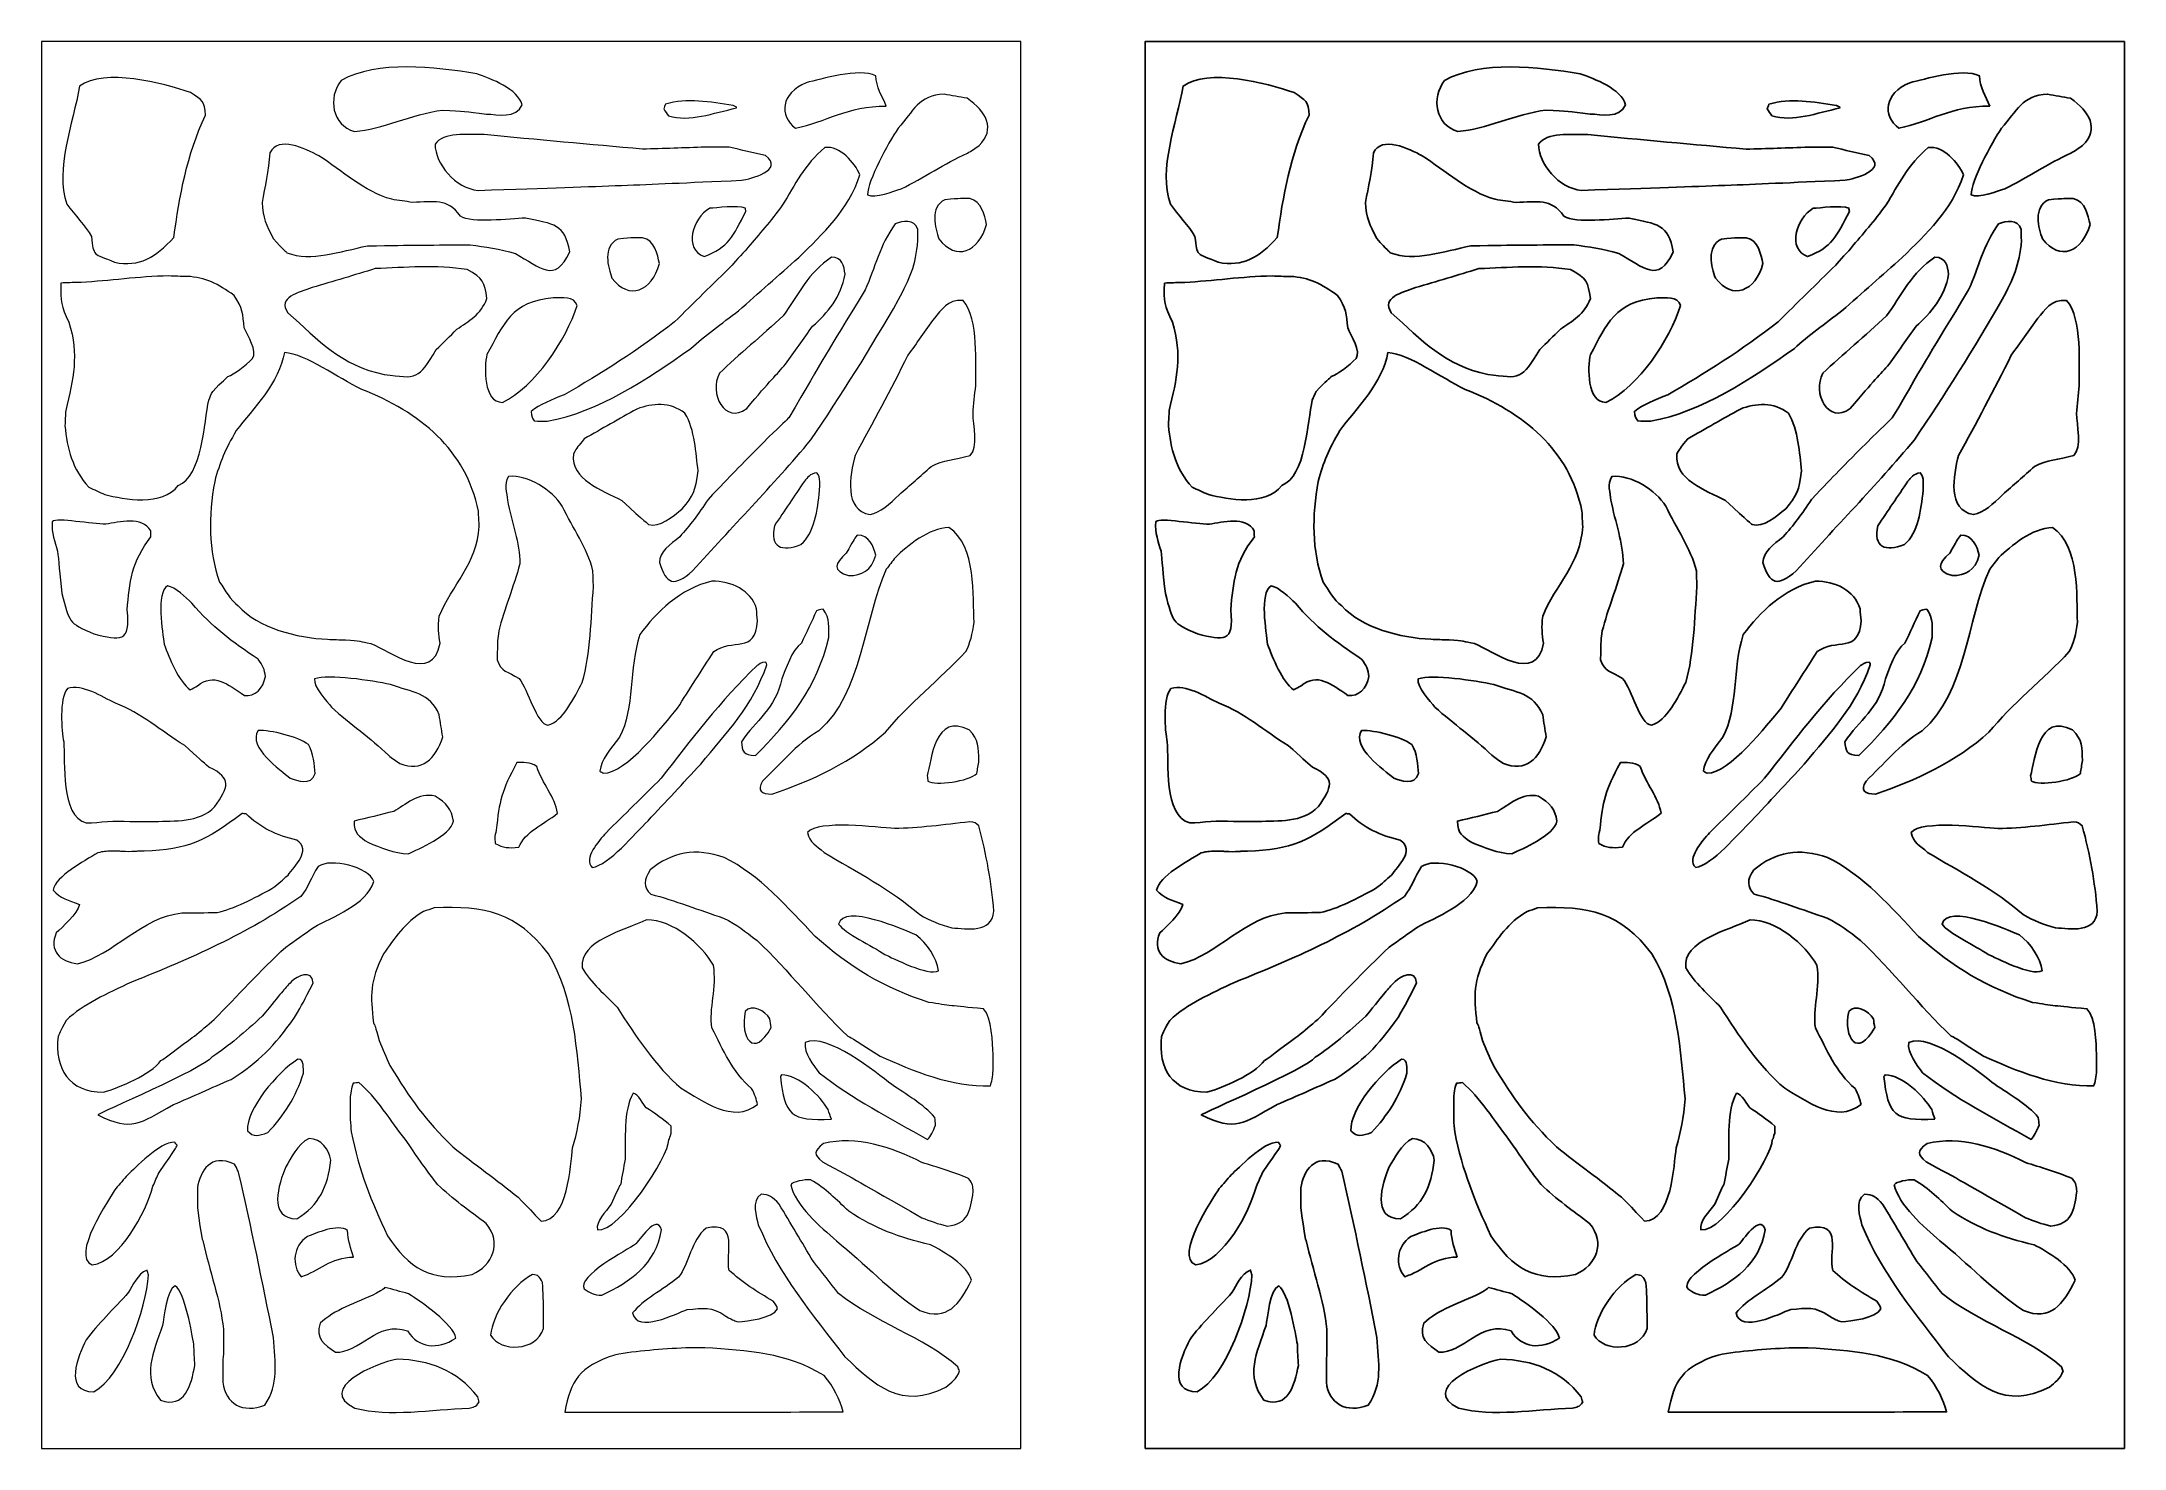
# Model space of a CAD drawing. Header units: centimetres. Extents: x -8.6 to 7.7, y 0.1 to 11.1.
import ezdxf

# ---------------------------------------------------------------- set-up
doc = ezdxf.new("R2010")
doc.units = ezdxf.units.CM
doc.header["$MEASUREMENT"] = 0
doc.layers.add('layer 1', color=7, linetype='Continuous')

msp = doc.modelspace()

# ---------------------------------------------------------------- linework, layer by layer
at = {"layer": 'layer 1', "color": 177, "lineweight": 9}
for points, knots in [([(-8.56608, 0.07455), (-8.56608, 3.74483), (-8.56608, 7.41512), (-8.56608, 11.0854), (-8.56608, 11.0854), (-6.01286, 11.0854), (-3.45769, 11.0854), (-0.90253, 11.0854), (-0.90253, 11.0854), (-0.90253, 7.41512), (-0.90253, 3.74483), (-0.90253, 0.07455), (-0.90253, 0.07455), (-3.45769, 0.07455), (-6.01286, 0.07455), (-8.56608, 0.07455)], [0, 0, 0, 0, 0.2, 0.2, 0.2, 0.2, 0.4, 0.4, 0.4, 0.4, 0.6, 0.6, 0.6, 0.6, 1, 1, 1, 1]), ([(-4.80609, 10.59072), (-4.84878, 10.47955), (-5.00011, 10.51661), (-5.08353, 10.51846), (-5.08353, 10.51846), (-5.2562, 10.5407), (-5.2562, 10.5407), (-5.42888, 10.54996), (-5.42888, 10.54996), (-5.67139, 10.51846), (-5.90033, 10.39804), (-6.11763, 10.38321), (-6.11763, 10.38321), (-6.29224, 10.42953), (-6.3291, 10.64445), (-6.22239, 10.78155), (-6.22239, 10.78155), (-5.93913, 10.94089), (-5.48902, 10.88901), (-5.16114, 10.83343), (-5.16114, 10.83343), (-5.04861, 10.79452), (-4.83713, 10.71485), (-4.80609, 10.59072)], [0, 0, 0, 0, 0.14285714, 0.14285714, 0.14285714, 0.14285714, 0.28571429, 0.28571429, 0.28571429, 0.28571429, 0.42857143, 0.42857143, 0.42857143, 0.42857143, 0.57142857, 0.57142857, 0.57142857, 0.57142857, 0.71428571, 0.71428571, 0.71428571, 0.71428571, 1, 1, 1, 1]), ([(-7.28365, 10.51105), (-7.4311, 10.19609), (-7.48737, 9.87741), (-7.53199, 9.55133), (-7.53199, 9.55133), (-7.67556, 9.3957), (-7.79973, 9.31974), (-7.99568, 9.35864), (-7.99568, 9.35864), (-8.16641, 9.43276), (-8.15866, 9.39941), (-8.17611, 9.56059), (-8.17611, 9.56059), (-8.22268, 9.64212), (-8.30998, 9.73105), (-8.36819, 9.81257), (-8.36819, 9.81257), (-8.4652, 10.09048), (-8.31969, 10.4425), (-8.26924, 10.73709), (-8.26924, 10.73709), (-8.07523, 10.8816), (-7.61929, 10.76117), (-7.40006, 10.68706), (-7.40006, 10.68706), (-7.30887, 10.62592), (-7.28753, 10.62036), (-7.28365, 10.51105)], [0, 0, 0, 0, 0.125, 0.125, 0.125, 0.125, 0.25, 0.25, 0.25, 0.25, 0.375, 0.375, 0.375, 0.375, 0.5, 0.5, 0.5, 0.5, 0.625, 0.625, 0.625, 0.625, 0.75, 0.75, 0.75, 0.75, 1, 1, 1, 1]), ([(-1.95577, 10.58159), (-2.25892, 10.58159), (-2.43072, 10.45591), (-2.66651, 10.40773), (-2.66651, 10.40773), (-2.79788, 10.50618), (-2.78103, 10.68214), (-2.58229, 10.76383), (-2.58229, 10.76383), (-2.46777, 10.79106), (-2.17135, 10.88114), (-2.03661, 10.81829), (-2.03661, 10.81829), (-2.03661, 10.72822), (-1.98608, 10.657), (-1.95577, 10.58159)], [0, 0, 0, 0, 0.2, 0.2, 0.2, 0.2, 0.4, 0.4, 0.4, 0.4, 0.6, 0.6, 0.6, 0.6, 1, 1, 1, 1]), ([(-3.12699, 10.56621), (-3.3113, 10.52731), (-3.49561, 10.4532), (-3.66053, 10.50507), (-3.66053, 10.50507), (-3.67411, 10.52175), (-3.68575, 10.54028), (-3.69739, 10.5588), (-3.69739, 10.5588), (-3.69351, 10.56992), (-3.68963, 10.58289), (-3.68381, 10.59586), (-3.68381, 10.59586), (-3.51502, 10.64588), (-3.33846, 10.61439), (-3.15415, 10.5866), (-3.15415, 10.5866), (-3.12893, 10.57363), (-3.12893, 10.57363), (-3.12699, 10.56621)], [0, 0, 0, 0, 0.16666667, 0.16666667, 0.16666667, 0.16666667, 0.33333333, 0.33333333, 0.33333333, 0.33333333, 0.5, 0.5, 0.5, 0.5, 0.66666667, 0.66666667, 0.66666667, 0.66666667, 1, 1, 1, 1]), ([(-1.32398, 10.6426), (-1.17136, 10.53707), (-1.09887, 10.40319), (-1.22883, 10.27174), (-1.22883, 10.27174), (-1.25917, 10.25042), (-1.28888, 10.23086), (-1.32042, 10.2119), (-1.32042, 10.2119), (-1.50188, 10.13086), (-1.66348, 10.01971), (-1.83887, 9.93275), (-1.83887, 9.93275), (-1.89615, 9.91644), (-2.04359, 9.85551), (-2.10209, 9.88668), (-2.10209, 9.88668), (-2.09999, 9.99974), (-1.94469, 10.28557), (-1.86332, 10.40765), (-1.86332, 10.40765), (-1.74499, 10.541), (-1.70164, 10.66587), (-1.50334, 10.67463), (-1.50334, 10.67463), (-1.44398, 10.66279), (-1.38398, 10.6527), (-1.32398, 10.6426)], [0, 0, 0, 0, 0.125, 0.125, 0.125, 0.125, 0.25, 0.25, 0.25, 0.25, 0.375, 0.375, 0.375, 0.375, 0.5, 0.5, 0.5, 0.5, 0.625, 0.625, 0.625, 0.625, 0.75, 0.75, 0.75, 0.75, 1, 1, 1, 1]), ([(-4.43358, 9.44017), (-4.55193, 9.18634), (-4.66252, 9.31974), (-4.85847, 9.4272), (-4.85847, 9.4272), (-4.98264, 9.4624), (-5.09517, 9.48093), (-5.21158, 9.4939), (-5.21158, 9.4939), (-5.61707, 9.4939), (-5.61707, 9.4939), (-6.01674, 9.48649), (-6.01674, 9.48649), (-6.23209, 9.44387), (-6.45521, 9.3605), (-6.64728, 9.43276), (-6.64728, 9.43276), (-6.65505, 9.44573), (-6.67251, 9.45128), (-6.75399, 9.54392), (-6.75399, 9.54392), (-6.80832, 9.65323), (-6.83548, 9.70326), (-6.8413, 9.82739), (-6.8413, 9.82739), (-6.81801, 9.94597), (-6.79085, 10.07566), (-6.77921, 10.21461), (-6.77921, 10.21461), (-6.71713, 10.35172), (-6.50177, 10.24796), (-6.39701, 10.19238), (-6.39701, 10.19238), (-6.21463, 10.0738), (-6.04196, 9.91262), (-5.8266, 9.85148), (-5.8266, 9.85148), (-5.77228, 9.84221), (-5.71796, 9.8348), (-5.66363, 9.82739), (-5.66363, 9.82739), (-5.49678, 9.82924), (-5.39007, 9.86444), (-5.28919, 9.71993), (-5.28919, 9.71993), (-5.19412, 9.65879), (-4.90892, 9.7014), (-4.77893, 9.70326), (-4.77893, 9.70326), (-4.55775, 9.65694), (-4.47045, 9.66064), (-4.43358, 9.44017)], [0, 0, 0, 0, 0.07142857, 0.07142857, 0.07142857, 0.07142857, 0.14285714, 0.14285714, 0.14285714, 0.14285714, 0.21428571, 0.21428571, 0.21428571, 0.21428571, 0.28571429, 0.28571429, 0.28571429, 0.28571429, 0.35714286, 0.35714286, 0.35714286, 0.35714286, 0.42857143, 0.42857143, 0.42857143, 0.42857143, 0.5, 0.5, 0.5, 0.5, 0.57142857, 0.57142857, 0.57142857, 0.57142857, 0.64285714, 0.64285714, 0.64285714, 0.64285714, 0.71428571, 0.71428571, 0.71428571, 0.71428571, 0.78571429, 0.78571429, 0.78571429, 0.78571429, 0.85714286, 0.85714286, 0.85714286, 0.85714286, 1, 1, 1, 1]), ([(-3.37283, 10.2598), (-3.31125, 10.2598), (-3.24968, 10.2598), (-3.18554, 10.2598), (-3.18554, 10.2598), (-3.09061, 10.23708), (-2.99568, 10.21436), (-2.90075, 10.19391), (-2.90075, 10.19391), (-2.74938, 10.07803), (-3.01877, 10.01214), (-3.08804, 10.00078), (-3.08804, 10.00078), (-3.99885, 9.95988), (-3.99885, 9.95988), (-5.15081, 9.92125), (-5.15081, 9.92125), (-5.32784, 9.93716), (-5.48691, 10.12802), (-5.48691, 10.28252), (-5.48691, 10.28252), (-5.42277, 10.37795), (-5.23548, 10.35751), (-5.10207, 10.35751), (-5.10207, 10.35751), (-4.689, 10.31888), (-4.27593, 10.28025), (-3.86287, 10.2439), (-3.86287, 10.2439), (-3.70123, 10.24844), (-3.53703, 10.25299), (-3.37283, 10.2598)], [0, 0, 0, 0, 0.11111111, 0.11111111, 0.11111111, 0.11111111, 0.22222222, 0.22222222, 0.22222222, 0.22222222, 0.33333333, 0.33333333, 0.33333333, 0.33333333, 0.44444444, 0.44444444, 0.44444444, 0.44444444, 0.55555556, 0.55555556, 0.55555556, 0.55555556, 0.66666667, 0.66666667, 0.66666667, 0.66666667, 0.77777778, 0.77777778, 0.77777778, 0.77777778, 1, 1, 1, 1]), ([(-2.16168, 10.04231), (-2.25093, 9.76625), (-2.4527, 9.58097), (-2.6409, 9.3957), (-2.6409, 9.3957), (-2.79805, 9.25674), (-2.9552, 9.11779), (-3.11235, 8.97883), (-3.11235, 8.97883), (-3.24234, 8.88064), (-3.38203, 8.77688), (-3.48486, 8.68425), (-3.48486, 8.68425), (-3.82826, 8.44154), (-4.20659, 8.18771), (-4.61014, 8.1136), (-4.61014, 8.1136), (-4.64506, 8.1136), (-4.67804, 8.11545), (-4.71102, 8.11731), (-4.71102, 8.11731), (-4.72655, 8.14325), (-4.73237, 8.14325), (-4.73625, 8.19142), (-4.73625, 8.19142), (-4.67028, 8.24329), (-4.57328, 8.28405), (-4.47627, 8.32111), (-4.47627, 8.32111), (-4.18913, 8.486), (-3.89423, 8.67313), (-3.61291, 8.89175), (-3.61291, 8.89175), (-3.46351, 9.03997), (-3.31219, 9.18819), (-3.16085, 9.33641), (-3.16085, 9.33641), (-3.14145, 9.36606), (-3.05026, 9.45314), (-3.03862, 9.47537), (-3.03862, 9.47537), (-2.95132, 9.57542), (-2.86013, 9.68102), (-2.76701, 9.80701), (-2.76701, 9.80701), (-2.67194, 9.96449), (-2.59627, 10.12198), (-2.43718, 10.25723), (-2.43718, 10.25723), (-2.31883, 10.2702), (-2.20242, 10.13865), (-2.16168, 10.04231)], [0, 0, 0, 0, 0.07142857, 0.07142857, 0.07142857, 0.07142857, 0.14285714, 0.14285714, 0.14285714, 0.14285714, 0.21428571, 0.21428571, 0.21428571, 0.21428571, 0.28571429, 0.28571429, 0.28571429, 0.28571429, 0.35714286, 0.35714286, 0.35714286, 0.35714286, 0.42857143, 0.42857143, 0.42857143, 0.42857143, 0.5, 0.5, 0.5, 0.5, 0.57142857, 0.57142857, 0.57142857, 0.57142857, 0.64285714, 0.64285714, 0.64285714, 0.64285714, 0.71428571, 0.71428571, 0.71428571, 0.71428571, 0.78571429, 0.78571429, 0.78571429, 0.78571429, 0.85714286, 0.85714286, 0.85714286, 0.85714286, 1, 1, 1, 1]), ([(-3.05415, 9.75698), (-3.15697, 9.56059), (-3.18802, 9.47722), (-3.38203, 9.40311), (-3.38203, 9.40311), (-3.54112, 9.46055), (-3.47516, 9.7014), (-3.33741, 9.78107), (-3.33741, 9.78107), (-3.28696, 9.78292), (-3.12011, 9.80701), (-3.05803, 9.78292), (-3.05803, 9.78292), (-3.05803, 9.77366), (-3.05609, 9.7644), (-3.05415, 9.75698)], [0, 0, 0, 0, 0.2, 0.2, 0.2, 0.2, 0.4, 0.4, 0.4, 0.4, 0.6, 0.6, 0.6, 0.6, 1, 1, 1, 1]), ([(-1.17099, 9.65492), (-1.23113, 9.43815), (-1.40963, 9.36404), (-1.54349, 9.5419), (-1.54349, 9.5419), (-1.57454, 9.62527), (-1.61722, 9.79017), (-1.49693, 9.8476), (-1.49693, 9.8476), (-1.36694, 9.85872), (-1.36694, 9.85872), (-1.30292, 9.85687), (-1.30292, 9.85687), (-1.20591, 9.83649), (-1.18845, 9.72718), (-1.17099, 9.65492)], [0, 0, 0, 0, 0.2, 0.2, 0.2, 0.2, 0.4, 0.4, 0.4, 0.4, 0.6, 0.6, 0.6, 0.6, 1, 1, 1, 1]), ([(-1.70769, 9.5291), (-1.72515, 9.329), (-1.77365, 9.23081), (-1.85902, 9.06591), (-1.85902, 9.06591), (-2.07826, 8.68425), (-2.31107, 8.3137), (-2.54583, 7.96909), (-2.54583, 7.96909), (-2.84461, 7.60965), (-3.17055, 7.27987), (-3.47127, 6.94267), (-3.47127, 6.94267), (-3.61873, 6.81298), (-3.67693, 6.83892), (-3.73126, 7.00751), (-3.73126, 7.00751), (-3.73126, 7.09089), (-3.64783, 7.15018), (-3.57216, 7.20946), (-3.57216, 7.20946), (-3.49262, 7.30025), (-3.42665, 7.38548), (-3.35099, 7.5022), (-3.35099, 7.5022), (-3.14533, 7.71897), (-3.14533, 7.71897), (-2.87371, 7.99132), (-2.87371, 7.99132), (-2.77671, 8.08025), (-2.73208, 8.13213), (-2.7185, 8.13954), (-2.7185, 8.13954), (-2.43524, 8.62681), (-2.43524, 8.62681), (-2.12094, 9.14188), (-2.12094, 9.14188), (-2.04333, 9.31603), (-2.00841, 9.49019), (-1.88618, 9.65879), (-1.88618, 9.65879), (-1.82798, 9.68288), (-1.73679, 9.7014), (-1.70963, 9.61618), (-1.70963, 9.61618), (-1.70963, 9.58653), (-1.70963, 9.55689), (-1.70769, 9.5291)], [0, 0, 0, 0, 0.07692308, 0.07692308, 0.07692308, 0.07692308, 0.15384615, 0.15384615, 0.15384615, 0.15384615, 0.23076923, 0.23076923, 0.23076923, 0.23076923, 0.30769231, 0.30769231, 0.30769231, 0.30769231, 0.38461538, 0.38461538, 0.38461538, 0.38461538, 0.46153846, 0.46153846, 0.46153846, 0.46153846, 0.53846154, 0.53846154, 0.53846154, 0.53846154, 0.61538462, 0.61538462, 0.61538462, 0.61538462, 0.69230769, 0.69230769, 0.69230769, 0.69230769, 0.76923077, 0.76923077, 0.76923077, 0.76923077, 0.84615385, 0.84615385, 0.84615385, 0.84615385, 1, 1, 1, 1]), ([(-3.73055, 9.34795), (-3.79069, 9.13118), (-3.96918, 9.05707), (-4.10305, 9.23493), (-4.10305, 9.23493), (-4.1341, 9.31831), (-4.17678, 9.4832), (-4.05649, 9.54063), (-4.05649, 9.54063), (-3.9265, 9.55175), (-3.9265, 9.55175), (-3.86247, 9.5499), (-3.86247, 9.5499), (-3.76547, 9.52952), (-3.74801, 9.42021), (-3.73055, 9.34795)], [0, 0, 0, 0, 0.2, 0.2, 0.2, 0.2, 0.4, 0.4, 0.4, 0.4, 0.6, 0.6, 0.6, 0.6, 1, 1, 1, 1]), ([(-5.08159, 9.07518), (-5.12621, 8.94734), (-5.22516, 8.89917), (-5.31635, 8.83432), (-5.31635, 8.83432), (-5.37067, 8.78059), (-5.425, 8.72686), (-5.47738, 8.67498), (-5.47738, 8.67498), (-5.62095, 8.43783), (-5.62871, 8.4471), (-5.88481, 8.48045), (-5.88481, 8.48045), (-6.22433, 8.55085), (-6.39895, 8.74724), (-6.63952, 8.96401), (-6.63952, 8.96401), (-6.72295, 9.08444), (-6.5561, 9.11964), (-6.44939, 9.1604), (-6.44939, 9.1604), (-6.28448, 9.20857), (-6.11957, 9.2586), (-5.95465, 9.30862), (-5.95465, 9.30862), (-5.72378, 9.31789), (-5.48126, 9.34012), (-5.2368, 9.30121), (-5.2368, 9.30121), (-5.10875, 9.23451), (-5.09905, 9.20116), (-5.08159, 9.07518)], [0, 0, 0, 0, 0.11111111, 0.11111111, 0.11111111, 0.11111111, 0.22222222, 0.22222222, 0.22222222, 0.22222222, 0.33333333, 0.33333333, 0.33333333, 0.33333333, 0.44444444, 0.44444444, 0.44444444, 0.44444444, 0.55555556, 0.55555556, 0.55555556, 0.55555556, 0.66666667, 0.66666667, 0.66666667, 0.66666667, 0.77777778, 0.77777778, 0.77777778, 0.77777778, 1, 1, 1, 1]), ([(-2.27809, 9.26416), (-2.30719, 9.09), (-2.41584, 8.96031), (-2.53225, 8.8584), (-2.53225, 8.8584), (-2.60403, 8.75836), (-2.67388, 8.65831), (-2.74372, 8.56011), (-2.74372, 8.56011), (-2.81551, 8.47859), (-2.86013, 8.43783), (-3.04833, 8.21365), (-3.04833, 8.21365), (-3.21906, 8.08396), (-3.34711, 8.33779), (-3.26174, 8.48971), (-3.26174, 8.48971), (-3.11041, 8.63608), (-2.92804, 8.7843), (-2.76312, 8.93807), (-2.76312, 8.93807), (-2.65254, 9.0937), (-2.56135, 9.28454), (-2.3848, 9.39755), (-2.3848, 9.39755), (-2.29749, 9.39755), (-2.28779, 9.33085), (-2.27809, 9.26416)], [0, 0, 0, 0, 0.125, 0.125, 0.125, 0.125, 0.25, 0.25, 0.25, 0.25, 0.375, 0.375, 0.375, 0.375, 0.5, 0.5, 0.5, 0.5, 0.625, 0.625, 0.625, 0.625, 0.75, 0.75, 0.75, 0.75, 1, 1, 1, 1]), ([(-8.41475, 9.1956), (-8.36819, 9.19746), (-8.32163, 9.19931), (-8.27506, 9.20116), (-8.27506, 9.20116), (-8.26924, 9.20116), (-8.26342, 9.20116), (-8.25566, 9.20116), (-8.25566, 9.20116), (-8.03836, 9.21228), (-7.80943, 9.24748), (-7.57079, 9.25119), (-7.57079, 9.25119), (-7.52423, 9.24933), (-7.47767, 9.24748), (-7.42916, 9.24748), (-7.42916, 9.24748), (-7.28365, 9.24192), (-7.1847, 9.18819), (-7.06054, 9.09926), (-7.06054, 9.09926), (-6.99069, 9.00107), (-6.99263, 8.95104), (-6.98099, 8.84544), (-6.98099, 8.84544), (-6.95189, 8.77874), (-6.87622, 8.66572), (-6.91502, 8.60458), (-6.91502, 8.60458), (-6.97129, 8.549), (-7.06054, 8.47859), (-7.10904, 8.46377), (-7.10904, 8.46377), (-7.11874, 8.4508), (-7.15172, 8.42857), (-7.22739, 8.34705), (-7.22739, 8.34705), (-7.23903, 8.32482), (-7.24873, 8.30258), (-7.25843, 8.28035), (-7.25843, 8.28035), (-7.29335, 8.11175), (-7.31081, 7.67821), (-7.49707, 7.61151), (-7.49707, 7.61151), (-7.62123, 7.44476), (-7.92002, 7.5022), (-8.07135, 7.54111), (-8.07135, 7.54111), (-8.11403, 7.55963), (-8.15671, 7.57816), (-8.19746, 7.59854), (-8.19746, 7.59854), (-8.32551, 7.73749), (-8.36625, 7.89683), (-8.38371, 8.08211), (-8.38371, 8.08211), (-8.38177, 8.12101), (-8.37983, 8.15992), (-8.37789, 8.19883), (-8.37789, 8.19883), (-8.31774, 8.44895), (-8.27312, 8.62867), (-8.35267, 8.8899), (-8.35267, 8.8899), (-8.41475, 9.01774), (-8.42057, 9.04738), (-8.41475, 9.1956)], [0, 0, 0, 0, 0.05555556, 0.05555556, 0.05555556, 0.05555556, 0.11111111, 0.11111111, 0.11111111, 0.11111111, 0.16666667, 0.16666667, 0.16666667, 0.16666667, 0.22222222, 0.22222222, 0.22222222, 0.22222222, 0.27777778, 0.27777778, 0.27777778, 0.27777778, 0.33333333, 0.33333333, 0.33333333, 0.33333333, 0.38888889, 0.38888889, 0.38888889, 0.38888889, 0.44444444, 0.44444444, 0.44444444, 0.44444444, 0.5, 0.5, 0.5, 0.5, 0.55555556, 0.55555556, 0.55555556, 0.55555556, 0.61111111, 0.61111111, 0.61111111, 0.61111111, 0.66666667, 0.66666667, 0.66666667, 0.66666667, 0.72222222, 0.72222222, 0.72222222, 0.72222222, 0.77777778, 0.77777778, 0.77777778, 0.77777778, 0.83333333, 0.83333333, 0.83333333, 0.83333333, 0.88888889, 0.88888889, 0.88888889, 0.88888889, 1, 1, 1, 1]), ([(-4.37538, 9.01959), (-4.46269, 8.74909), (-4.70327, 8.3841), (-4.95936, 8.26182), (-4.95936, 8.26182), (-5.11069, 8.26182), (-5.10293, 8.53603), (-5.08159, 8.63608), (-5.08159, 8.63608), (-4.95354, 8.86952), (-4.88952, 9.0548), (-4.56163, 9.07888), (-4.56163, 9.07888), (-4.49373, 9.07888), (-4.39866, 9.09741), (-4.37538, 9.01959)], [0, 0, 0, 0, 0.2, 0.2, 0.2, 0.2, 0.4, 0.4, 0.4, 0.4, 0.6, 0.6, 0.6, 0.6, 1, 1, 1, 1]), ([(-1.25564, 8.39337), (-1.2634, 8.31926), (-1.27116, 8.247), (-1.27698, 8.17474), (-1.27698, 8.17474), (-1.27504, 8.09322), (-1.23235, 7.90239), (-1.29832, 7.84681), (-1.29832, 7.84681), (-1.42055, 7.8116), (-1.50785, 7.81346), (-1.60486, 7.75973), (-1.60486, 7.75973), (-1.68829, 7.68562), (-1.77171, 7.61151), (-1.85514, 7.53925), (-1.85514, 7.53925), (-1.92886, 7.46144), (-2.00259, 7.404), (-2.08214, 7.38362), (-2.08214, 7.38362), (-2.29167, 7.41882), (-2.23929, 7.69118), (-2.20048, 7.84681), (-2.20048, 7.84681), (-2.06273, 8.09693), (-1.92304, 8.35816), (-1.78723, 8.63052), (-1.78723, 8.63052), (-1.71933, 8.72686), (-1.64949, 8.8232), (-1.57964, 8.9214), (-1.57964, 8.9214), (-1.52338, 8.98254), (-1.48069, 9.06962), (-1.35458, 9.0585), (-1.35458, 9.0585), (-1.22847, 8.91955), (-1.25952, 8.54344), (-1.25564, 8.39337)], [0, 0, 0, 0, 0.09090909, 0.09090909, 0.09090909, 0.09090909, 0.18181818, 0.18181818, 0.18181818, 0.18181818, 0.27272727, 0.27272727, 0.27272727, 0.27272727, 0.36363636, 0.36363636, 0.36363636, 0.36363636, 0.45454545, 0.45454545, 0.45454545, 0.45454545, 0.54545455, 0.54545455, 0.54545455, 0.54545455, 0.63636364, 0.63636364, 0.63636364, 0.63636364, 0.72727273, 0.72727273, 0.72727273, 0.72727273, 0.81818182, 0.81818182, 0.81818182, 0.81818182, 1, 1, 1, 1]), ([(-6.18747, 6.40352), (-6.23598, 6.40352), (-6.28254, 6.40537), (-6.3291, 6.40723), (-6.3291, 6.40723), (-6.56774, 6.41834), (-6.87234, 6.49616), (-7.02755, 6.66846), (-7.02755, 6.66846), (-7.09158, 6.71849), (-7.1265, 6.78704), (-7.17306, 6.85559), (-7.17306, 6.85559), (-7.26231, 7.102), (-7.26037, 7.37251), (-7.21187, 7.64301), (-7.21187, 7.64301), (-7.17112, 7.79308), (-7.13038, 7.89313), (-7.04307, 8.04135), (-7.04307, 8.04135), (-6.91502, 8.20809), (-6.70355, 8.4193), (-6.66669, 8.65275), (-6.66669, 8.65275), (-6.49013, 8.63608), (-6.2515, 8.45451), (-6.06136, 8.36372), (-6.06136, 8.36372), (-5.60737, 8.18586), (-5.24262, 7.88942), (-5.14756, 7.40956), (-5.14756, 7.40956), (-5.14562, 7.3688), (-5.14368, 7.32989), (-5.14174, 7.29098), (-5.14174, 7.29098), (-5.15532, 7.00196), (-5.35709, 6.82965), (-5.4541, 6.5888), (-5.4541, 6.5888), (-5.46574, 6.49986), (-5.45992, 6.44799), (-5.44828, 6.37758), (-5.44828, 6.37758), (-5.50454, 6.05335), (-5.83825, 6.31273), (-5.98958, 6.37388), (-5.98958, 6.37388), (-6.073, 6.3924), (-6.073, 6.3924), (-6.18747, 6.40352)], [0, 0, 0, 0, 0.07142857, 0.07142857, 0.07142857, 0.07142857, 0.14285714, 0.14285714, 0.14285714, 0.14285714, 0.21428571, 0.21428571, 0.21428571, 0.21428571, 0.28571429, 0.28571429, 0.28571429, 0.28571429, 0.35714286, 0.35714286, 0.35714286, 0.35714286, 0.42857143, 0.42857143, 0.42857143, 0.42857143, 0.5, 0.5, 0.5, 0.5, 0.57142857, 0.57142857, 0.57142857, 0.57142857, 0.64285714, 0.64285714, 0.64285714, 0.64285714, 0.71428571, 0.71428571, 0.71428571, 0.71428571, 0.78571429, 0.78571429, 0.78571429, 0.78571429, 0.85714286, 0.85714286, 0.85714286, 0.85714286, 1, 1, 1, 1]), ([(-3.42859, 7.72638), (-3.44799, 7.56519), (-3.46546, 7.53555), (-3.55276, 7.42809), (-3.55276, 7.42809), (-3.63037, 7.36695), (-3.72737, 7.27987), (-3.81662, 7.30581), (-3.81662, 7.30581), (-3.82244, 7.31507), (-3.8399, 7.32063), (-4.02422, 7.49293), (-4.02422, 7.49293), (-4.18525, 7.57816), (-4.42389, 7.65412), (-4.40448, 7.85792), (-4.40448, 7.85792), (-4.3715, 7.91536), (-4.3715, 7.91536), (-4.31912, 7.9765), (-4.31912, 7.9765), (-4.18331, 8.05431), (-4.04556, 8.13213), (-3.90781, 8.20994), (-3.90781, 8.20994), (-3.78558, 8.25626), (-3.64783, 8.26553), (-3.53142, 8.17845), (-3.53142, 8.17845), (-3.45187, 8.04135), (-3.44605, 7.86533), (-3.42859, 7.72638)], [0, 0, 0, 0, 0.11111111, 0.11111111, 0.11111111, 0.11111111, 0.22222222, 0.22222222, 0.22222222, 0.22222222, 0.33333333, 0.33333333, 0.33333333, 0.33333333, 0.44444444, 0.44444444, 0.44444444, 0.44444444, 0.55555556, 0.55555556, 0.55555556, 0.55555556, 0.66666667, 0.66666667, 0.66666667, 0.66666667, 0.77777778, 0.77777778, 0.77777778, 0.77777778, 1, 1, 1, 1]), ([(-4.24733, 6.82039), (-4.26673, 6.57397), (-4.27061, 6.29606), (-4.33464, 6.07003), (-4.33464, 6.07003), (-4.39672, 5.95516), (-4.48403, 5.76618), (-4.60432, 5.73468), (-4.60432, 5.73468), (-4.6955, 5.74394), (-4.75565, 6.01444), (-4.82937, 6.09967), (-4.82937, 6.09967), (-4.92056, 6.15896), (-4.96906, 6.14969), (-5.00205, 6.24789), (-5.00205, 6.24789), (-4.99817, 6.40537), (-4.99817, 6.40537), (-4.98846, 6.47392), (-4.98846, 6.47392), (-4.94578, 6.63882), (-4.87206, 6.82039), (-4.82355, 6.99825), (-4.82355, 6.99825), (-4.82355, 7.16129), (-4.88758, 7.32433), (-4.92056, 7.49664), (-4.92056, 7.49664), (-4.92444, 7.55222), (-4.95354, 7.61892), (-4.9128, 7.68191), (-4.9128, 7.68191), (-4.75759, 7.69674), (-4.57134, 7.57631), (-4.49179, 7.45032), (-4.49179, 7.45032), (-4.40836, 7.27431), (-4.29778, 7.12609), (-4.25121, 6.94267), (-4.25121, 6.94267), (-4.25121, 6.90191), (-4.24927, 6.86115), (-4.24733, 6.82039)], [0, 0, 0, 0, 0.08333333, 0.08333333, 0.08333333, 0.08333333, 0.16666667, 0.16666667, 0.16666667, 0.16666667, 0.25, 0.25, 0.25, 0.25, 0.33333333, 0.33333333, 0.33333333, 0.33333333, 0.41666667, 0.41666667, 0.41666667, 0.41666667, 0.5, 0.5, 0.5, 0.5, 0.58333333, 0.58333333, 0.58333333, 0.58333333, 0.66666667, 0.66666667, 0.66666667, 0.66666667, 0.75, 0.75, 0.75, 0.75, 0.83333333, 0.83333333, 0.83333333, 0.83333333, 1, 1, 1, 1]), ([(-2.47792, 7.57075), (-2.49345, 7.42068), (-2.51672, 7.24096), (-2.62343, 7.14832), (-2.62343, 7.14832), (-2.77282, 7.09089), (-2.86983, 7.12609), (-2.83103, 7.29654), (-2.83103, 7.29654), (-2.75342, 7.41141), (-2.67582, 7.52814), (-2.59627, 7.64486), (-2.59627, 7.64486), (-2.57105, 7.67265), (-2.55553, 7.70229), (-2.49927, 7.71156), (-2.49927, 7.71156), (-2.46628, 7.68006), (-2.47792, 7.59854), (-2.47792, 7.57075)], [0, 0, 0, 0, 0.16666667, 0.16666667, 0.16666667, 0.16666667, 0.33333333, 0.33333333, 0.33333333, 0.33333333, 0.5, 0.5, 0.5, 0.5, 0.66666667, 0.66666667, 0.66666667, 0.66666667, 1, 1, 1, 1]), ([(-7.71048, 7.20946), (-7.86375, 7.01678), (-7.87733, 6.85188), (-7.89673, 6.63697), (-7.89673, 6.63697), (-7.86763, 6.37943), (-7.95106, 6.39796), (-8.15671, 6.44984), (-8.15671, 6.44984), (-8.36237, 6.53877), (-8.34685, 6.53877), (-8.40699, 6.76666), (-8.40699, 6.76666), (-8.42639, 6.90932), (-8.43221, 7.03901), (-8.44191, 7.09645), (-8.44191, 7.09645), (-8.46325, 7.17426), (-8.49042, 7.23726), (-8.48266, 7.32804), (-8.48266, 7.32804), (-8.44579, 7.36324), (-8.17029, 7.30581), (-8.06359, 7.30951), (-8.06359, 7.30951), (-7.95882, 7.32248), (-7.78033, 7.37621), (-7.71242, 7.25578), (-7.71242, 7.25578), (-7.71242, 7.23911), (-7.71242, 7.22429), (-7.71048, 7.20946)], [0, 0, 0, 0, 0.11111111, 0.11111111, 0.11111111, 0.11111111, 0.22222222, 0.22222222, 0.22222222, 0.22222222, 0.33333333, 0.33333333, 0.33333333, 0.33333333, 0.44444444, 0.44444444, 0.44444444, 0.44444444, 0.55555556, 0.55555556, 0.55555556, 0.55555556, 0.66666667, 0.66666667, 0.66666667, 0.66666667, 0.77777778, 0.77777778, 0.77777778, 0.77777778, 1, 1, 1, 1]), ([(-1.26922, 6.54062), (-1.28086, 6.44984), (-1.29832, 6.37758), (-1.33324, 6.31088), (-1.33324, 6.31088), (-1.53308, 6.09967), (-1.78918, 5.89216), (-1.96185, 5.68095), (-1.96185, 5.68095), (-2.21795, 5.44936), (-2.53807, 5.30114), (-2.85043, 5.19553), (-2.85043, 5.19553), (-2.93192, 5.19553), (-2.97072, 5.22147), (-2.92416, 5.29743), (-2.92416, 5.29743), (-2.78835, 5.42527), (-2.66806, 5.5809), (-2.48374, 5.69207), (-2.48374, 5.69207), (-2.14034, 5.99777), (-2.1384, 6.54618), (-1.95603, 6.95564), (-1.95603, 6.95564), (-1.93274, 6.98528), (-1.90946, 7.01678), (-1.88424, 7.04828), (-1.88424, 7.04828), (-1.79306, 7.13535), (-1.62038, 7.28172), (-1.46517, 7.28172), (-1.46517, 7.28172), (-1.24788, 7.14277), (-1.27892, 6.73331), (-1.26922, 6.54062)], [0, 0, 0, 0, 0.1, 0.1, 0.1, 0.1, 0.2, 0.2, 0.2, 0.2, 0.3, 0.3, 0.3, 0.3, 0.4, 0.4, 0.4, 0.4, 0.5, 0.5, 0.5, 0.5, 0.6, 0.6, 0.6, 0.6, 0.7, 0.7, 0.7, 0.7, 0.8, 0.8, 0.8, 0.8, 1, 1, 1, 1]), ([(-2.03751, 7.06495), (-2.07243, 6.94267), (-2.14616, 6.90561), (-2.25093, 6.90561), (-2.25093, 6.90561), (-2.37704, 6.94452), (-2.36152, 7.0001), (-2.26839, 7.08163), (-2.26839, 7.08163), (-2.21213, 7.18353), (-2.21213, 7.18353), (-2.18302, 7.22243), (-2.18302, 7.22243), (-2.08796, 7.22243), (-2.05691, 7.13906), (-2.03751, 7.06495)], [0, 0, 0, 0, 0.2, 0.2, 0.2, 0.2, 0.4, 0.4, 0.4, 0.4, 0.6, 0.6, 0.6, 0.6, 1, 1, 1, 1]), ([(-2.96296, 6.55174), (-2.97848, 6.28865), (-3.16279, 6.4202), (-3.30636, 6.31088), (-3.30636, 6.31088), (-3.40143, 6.16266), (-3.4965, 6.01444), (-3.58963, 5.86808), (-3.58963, 5.86808), (-3.70021, 5.73283), (-3.99317, 5.35857), (-4.16779, 5.35857), (-4.16779, 5.35857), (-4.17749, 5.36413), (-4.18719, 5.36969), (-4.19689, 5.37525), (-4.19689, 5.37525), (-4.18525, 5.46603), (-4.11734, 5.54941), (-4.04362, 5.64019), (-4.04362, 5.64019), (-3.92333, 5.87178), (-3.97183, 6.17563), (-3.88452, 6.44428), (-3.88452, 6.44428), (-3.75648, 6.62029), (-3.56634, 6.80371), (-3.31994, 6.863), (-3.31994, 6.863), (-3.16861, 6.863), (-3.01534, 6.7926), (-2.97072, 6.64623), (-2.97072, 6.64623), (-2.96878, 6.61473), (-2.96684, 6.58324), (-2.96296, 6.55174)], [0, 0, 0, 0, 0.1, 0.1, 0.1, 0.1, 0.2, 0.2, 0.2, 0.2, 0.3, 0.3, 0.3, 0.3, 0.4, 0.4, 0.4, 0.4, 0.5, 0.5, 0.5, 0.5, 0.6, 0.6, 0.6, 0.6, 0.7, 0.7, 0.7, 0.7, 0.8, 0.8, 0.8, 0.8, 1, 1, 1, 1]), ([(-6.81414, 6.11634), (-6.83354, 6.02), (-6.89562, 5.95886), (-6.97905, 5.96812), (-6.97905, 5.96812), (-7.11292, 6.0552), (-7.21769, 6.14969), (-7.34574, 6.04224), (-7.34574, 6.04224), (-7.36514, 6.03112), (-7.38454, 6.02185), (-7.40394, 6.01259), (-7.40394, 6.01259), (-7.49124, 6.07559), (-7.56885, 6.26086), (-7.60765, 6.36832), (-7.60765, 6.36832), (-7.61735, 6.4591), (-7.67362, 6.77222), (-7.58049, 6.82595), (-7.58049, 6.82595), (-7.51841, 6.81483), (-7.43886, 6.73516), (-7.39036, 6.6907), (-7.39036, 6.6907), (-7.23321, 6.50172), (-7.07606, 6.39055), (-6.87234, 6.2516), (-6.87234, 6.2516), (-6.83742, 6.20713), (-6.81996, 6.16822), (-6.81414, 6.11634)], [0, 0, 0, 0, 0.11111111, 0.11111111, 0.11111111, 0.11111111, 0.22222222, 0.22222222, 0.22222222, 0.22222222, 0.33333333, 0.33333333, 0.33333333, 0.33333333, 0.44444444, 0.44444444, 0.44444444, 0.44444444, 0.55555556, 0.55555556, 0.55555556, 0.55555556, 0.66666667, 0.66666667, 0.66666667, 0.66666667, 0.77777778, 0.77777778, 0.77777778, 0.77777778, 1, 1, 1, 1]), ([(-2.40614, 6.42205), (-2.49538, 6.03112), (-2.71268, 5.76432), (-2.98042, 5.49753), (-2.98042, 5.49753), (-3.07549, 5.49753), (-3.08325, 5.53458), (-3.08907, 5.60499), (-3.08907, 5.60499), (-2.98042, 5.77359), (-2.82133, 5.86252), (-2.77282, 6.09782), (-2.77282, 6.09782), (-2.7476, 6.15896), (-2.69328, 6.33126), (-2.61956, 6.37758), (-2.61956, 6.37758), (-2.58075, 6.46095), (-2.54195, 6.54433), (-2.50121, 6.62955), (-2.50121, 6.62955), (-2.47986, 6.63882), (-2.47986, 6.63882), (-2.44882, 6.64252), (-2.44882, 6.64252), (-2.39256, 6.57027), (-2.40808, 6.49616), (-2.40614, 6.42205)], [0, 0, 0, 0, 0.125, 0.125, 0.125, 0.125, 0.25, 0.25, 0.25, 0.25, 0.375, 0.375, 0.375, 0.375, 0.5, 0.5, 0.5, 0.5, 0.625, 0.625, 0.625, 0.625, 0.75, 0.75, 0.75, 0.75, 1, 1, 1, 1]), ([(-2.89117, 6.20713), (-2.99982, 5.88661), (-3.20742, 5.67354), (-3.40725, 5.43083), (-3.40725, 5.43083), (-3.545, 5.28261), (-3.68275, 5.13439), (-3.8205, 4.98617), (-3.8205, 4.98617), (-3.92721, 4.88427), (-4.1251, 4.64156), (-4.25703, 4.62118), (-4.25703, 4.62118), (-4.33076, 4.69159), (-4.20659, 4.82684), (-4.14839, 4.89354), (-4.14839, 4.89354), (-4.00482, 5.03434), (-3.86124, 5.177), (-3.71767, 5.31966), (-3.71767, 5.31966), (-3.49068, 5.61055), (-3.25204, 5.92922), (-2.96684, 6.20157), (-2.96684, 6.20157), (-2.95326, 6.20898), (-2.93774, 6.22751), (-2.89893, 6.22751), (-2.89893, 6.22751), (-2.89117, 6.21825), (-2.89117, 6.21825), (-2.89117, 6.20713)], [0, 0, 0, 0, 0.11111111, 0.11111111, 0.11111111, 0.11111111, 0.22222222, 0.22222222, 0.22222222, 0.22222222, 0.33333333, 0.33333333, 0.33333333, 0.33333333, 0.44444444, 0.44444444, 0.44444444, 0.44444444, 0.55555556, 0.55555556, 0.55555556, 0.55555556, 0.66666667, 0.66666667, 0.66666667, 0.66666667, 0.77777778, 0.77777778, 0.77777778, 0.77777778, 1, 1, 1, 1]), ([(-7.68138, 4.98061), (-7.74734, 4.98061), (-7.81137, 4.98061), (-7.87539, 4.98061), (-7.87539, 4.98061), (-7.99956, 4.99358), (-8.10821, 4.9732), (-8.21686, 4.9695), (-8.21686, 4.9695), (-8.42251, 5.02508), (-8.37983, 5.45121), (-8.39341, 5.60499), (-8.39341, 5.60499), (-8.41087, 5.69021), (-8.43027, 5.94219), (-8.36431, 6.02185), (-8.36431, 6.02185), (-8.24596, 6.05891), (-8.09657, 5.95886), (-7.98792, 5.90698), (-7.98792, 5.90698), (-7.78615, 5.83102), (-7.63093, 5.68836), (-7.44662, 5.57534), (-7.44662, 5.57534), (-7.34185, 5.48456), (-7.30693, 5.44565), (-7.25649, 5.40674), (-7.25649, 5.40674), (-7.0683, 5.31781), (-7.1071, 5.24926), (-7.20993, 5.09734), (-7.20993, 5.09734), (-7.33991, 4.96579), (-7.52423, 4.98988), (-7.68138, 4.98061)], [0, 0, 0, 0, 0.1, 0.1, 0.1, 0.1, 0.2, 0.2, 0.2, 0.2, 0.3, 0.3, 0.3, 0.3, 0.4, 0.4, 0.4, 0.4, 0.5, 0.5, 0.5, 0.5, 0.6, 0.6, 0.6, 0.6, 0.7, 0.7, 0.7, 0.7, 0.8, 0.8, 0.8, 0.8, 1, 1, 1, 1]), ([(-5.42694, 5.6439), (-5.48126, 5.47159), (-5.58991, 5.36228), (-5.76258, 5.43639), (-5.76258, 5.43639), (-5.79362, 5.45677), (-5.82273, 5.47715), (-5.85183, 5.49938), (-5.85183, 5.49938), (-5.99152, 5.63649), (-6.15449, 5.7458), (-6.29806, 5.87549), (-6.29806, 5.87549), (-6.33298, 5.92181), (-6.44163, 6.03482), (-6.42999, 6.09782), (-6.42999, 6.09782), (-6.31746, 6.13302), (-5.98376, 6.0867), (-5.83631, 6.05335), (-5.83631, 6.05335), (-5.66557, 5.99036), (-5.52782, 5.99221), (-5.4541, 5.8162), (-5.4541, 5.8162), (-5.44634, 5.75877), (-5.43664, 5.70133), (-5.42694, 5.6439)], [0, 0, 0, 0, 0.125, 0.125, 0.125, 0.125, 0.25, 0.25, 0.25, 0.25, 0.375, 0.375, 0.375, 0.375, 0.5, 0.5, 0.5, 0.5, 0.625, 0.625, 0.625, 0.625, 0.75, 0.75, 0.75, 0.75, 1, 1, 1, 1]), ([(-1.23041, 5.45862), (-1.23623, 5.42342), (-1.24206, 5.39007), (-1.24594, 5.35672), (-1.24594, 5.35672), (-1.30802, 5.29743), (-1.57188, 5.25667), (-1.63008, 5.29743), (-1.63008, 5.29743), (-1.63202, 5.3104), (-1.63396, 5.32337), (-1.6359, 5.33819), (-1.6359, 5.33819), (-1.60292, 5.46233), (-1.57382, 5.83843), (-1.30802, 5.69763), (-1.30802, 5.69763), (-1.22847, 5.62166), (-1.2343, 5.55682), (-1.23041, 5.45862)], [0, 0, 0, 0, 0.16666667, 0.16666667, 0.16666667, 0.16666667, 0.33333333, 0.33333333, 0.33333333, 0.33333333, 0.5, 0.5, 0.5, 0.5, 0.66666667, 0.66666667, 0.66666667, 0.66666667, 1, 1, 1, 1]), ([(-6.42611, 5.35672), (-6.45715, 5.25667), (-6.56774, 5.29929), (-6.62012, 5.32152), (-6.62012, 5.32152), (-6.69773, 5.38266), (-6.95383, 5.56237), (-6.87234, 5.69392), (-6.87234, 5.69392), (-6.76951, 5.69577), (-6.5658, 5.6476), (-6.47849, 5.58276), (-6.47849, 5.58276), (-6.43775, 5.51791), (-6.43193, 5.42157), (-6.42611, 5.35672)], [0, 0, 0, 0, 0.2, 0.2, 0.2, 0.2, 0.4, 0.4, 0.4, 0.4, 0.6, 0.6, 0.6, 0.6, 1, 1, 1, 1]), ([(-4.52865, 5.04546), (-4.64118, 4.95653), (-4.78087, 4.90095), (-4.83131, 4.78052), (-4.83131, 4.78052), (-4.9128, 4.77125), (-4.95548, 4.77496), (-5.01563, 4.81016), (-5.01563, 4.81016), (-5.01951, 4.84907), (-5.02339, 4.85833), (-5.00787, 4.91391), (-5.00787, 4.91391), (-4.98458, 5.13995), (-4.96712, 5.22147), (-4.84684, 5.44195), (-4.84684, 5.44195), (-4.80415, 5.44195), (-4.74207, 5.45121), (-4.69162, 5.41045), (-4.69162, 5.41045), (-4.647, 5.27705), (-4.54805, 5.1733), (-4.52865, 5.04546)], [0, 0, 0, 0, 0.14285714, 0.14285714, 0.14285714, 0.14285714, 0.28571429, 0.28571429, 0.28571429, 0.28571429, 0.42857143, 0.42857143, 0.42857143, 0.42857143, 0.57142857, 0.57142857, 0.57142857, 0.57142857, 0.71428571, 0.71428571, 0.71428571, 0.71428571, 1, 1, 1, 1]), ([(-5.34351, 4.98432), (-5.36679, 4.86945), (-5.61707, 4.7657), (-5.69662, 4.72864), (-5.69662, 4.72864), (-5.80333, 4.72864), (-5.91779, 4.78052), (-6.00898, 4.81572), (-6.00898, 4.81572), (-6.08464, 4.8676), (-6.12151, 4.88427), (-6.12151, 4.98432), (-6.12151, 4.98432), (-6.01868, 5.0084), (-5.91391, 5.03434), (-5.80914, 5.06028), (-5.80914, 5.06028), (-5.72572, 5.1066), (-5.61125, 5.21406), (-5.48708, 5.17886), (-5.48708, 5.17886), (-5.39784, 5.12513), (-5.35709, 5.07881), (-5.34351, 4.98432)], [0, 0, 0, 0, 0.14285714, 0.14285714, 0.14285714, 0.14285714, 0.28571429, 0.28571429, 0.28571429, 0.28571429, 0.42857143, 0.42857143, 0.42857143, 0.42857143, 0.57142857, 0.57142857, 0.57142857, 0.57142857, 0.71428571, 0.71428571, 0.71428571, 0.71428571, 1, 1, 1, 1]), ([(-8.00344, 4.74902), (-7.98792, 4.74902), (-7.97046, 4.74902), (-7.953, 4.74902), (-7.953, 4.74902), (-7.953, 4.74346), (-7.81719, 4.74346), (-7.81719, 4.74902), (-7.81719, 4.74902), (-7.79973, 4.74902), (-7.78227, 4.74902), (-7.7648, 4.74902), (-7.7648, 4.74902), (-7.41752, 4.76014), (-7.28559, 4.82869), (-6.99651, 5.04361), (-6.99651, 5.04361), (-6.98681, 5.04175), (-6.97711, 5.04175), (-6.96547, 5.04175), (-6.96547, 5.04175), (-6.86458, 4.93615), (-6.72101, 4.86945), (-6.56968, 4.8361), (-6.56968, 4.8361), (-6.44939, 4.75458), (-6.59102, 4.63045), (-6.63758, 4.56189), (-6.63758, 4.56189), (-6.68415, 4.52299), (-6.70161, 4.50075), (-6.7637, 4.45629), (-6.7637, 4.45629), (-6.8995, 4.38218), (-7.06441, 4.2951), (-7.19246, 4.26916), (-7.19246, 4.26916), (-7.28559, 4.26731), (-7.37678, 4.26545), (-7.46796, 4.26545), (-7.46796, 4.26545), (-7.78227, 4.23581), (-8.00538, 3.93381), (-8.2867, 3.86712), (-8.2867, 3.86712), (-8.42445, 3.88749), (-8.50982, 3.96716), (-8.45161, 4.10982), (-8.45161, 4.10982), (-8.40505, 4.15244), (-8.2867, 4.25804), (-8.27118, 4.33215), (-8.27118, 4.33215), (-8.35849, 4.3655), (-8.42057, 4.38032), (-8.47684, 4.44332), (-8.47684, 4.44332), (-8.4555, 4.55448), (-8.2382, 4.6675), (-8.12761, 4.73605), (-8.12761, 4.73605), (-8.07717, 4.74717), (-8.07717, 4.74717), (-8.00344, 4.74902)], [0, 0, 0, 0, 0.05882353, 0.05882353, 0.05882353, 0.05882353, 0.11764706, 0.11764706, 0.11764706, 0.11764706, 0.17647059, 0.17647059, 0.17647059, 0.17647059, 0.23529412, 0.23529412, 0.23529412, 0.23529412, 0.29411765, 0.29411765, 0.29411765, 0.29411765, 0.35294118, 0.35294118, 0.35294118, 0.35294118, 0.41176471, 0.41176471, 0.41176471, 0.41176471, 0.47058824, 0.47058824, 0.47058824, 0.47058824, 0.52941176, 0.52941176, 0.52941176, 0.52941176, 0.58823529, 0.58823529, 0.58823529, 0.58823529, 0.64705882, 0.64705882, 0.64705882, 0.64705882, 0.70588235, 0.70588235, 0.70588235, 0.70588235, 0.76470588, 0.76470588, 0.76470588, 0.76470588, 0.82352941, 0.82352941, 0.82352941, 0.82352941, 0.88235294, 0.88235294, 0.88235294, 0.88235294, 1, 1, 1, 1]), ([(-1.11401, 4.28028), (-1.12953, 4.10056), (-1.32354, 4.14317), (-1.44189, 4.14873), (-1.44189, 4.14873), (-1.54084, 4.17467), (-1.61068, 4.20617), (-1.69411, 4.25248), (-1.69411, 4.25248), (-1.90946, 4.44332), (-2.19854, 4.59154), (-2.443, 4.73976), (-2.443, 4.73976), (-2.50121, 4.79349), (-2.55747, 4.81387), (-2.57105, 4.89539), (-2.57105, 4.89539), (-2.48762, 4.99544), (-2.02587, 4.9343), (-1.892, 4.92688), (-1.892, 4.92688), (-1.70575, 4.92688), (-1.50397, 4.95653), (-1.3022, 4.97876), (-1.3022, 4.97876), (-1.26146, 4.97876), (-1.25564, 4.9695), (-1.23235, 4.94726), (-1.23235, 4.94726), (-1.17027, 4.72493), (-1.13341, 4.50446), (-1.11401, 4.28028)], [0, 0, 0, 0, 0.11111111, 0.11111111, 0.11111111, 0.11111111, 0.22222222, 0.22222222, 0.22222222, 0.22222222, 0.33333333, 0.33333333, 0.33333333, 0.33333333, 0.44444444, 0.44444444, 0.44444444, 0.44444444, 0.55555556, 0.55555556, 0.55555556, 0.55555556, 0.66666667, 0.66666667, 0.66666667, 0.66666667, 0.77777778, 0.77777778, 0.77777778, 0.77777778, 1, 1, 1, 1]), ([(-1.11983, 3.16122), (-1.11983, 3.11675), (-1.11983, 3.07414), (-1.11983, 3.03153), (-1.11983, 3.03153), (-1.12177, 2.98892), (-1.13147, 2.93704), (-1.14117, 2.91295), (-1.14117, 2.91295), (-1.43801, 2.89813), (-1.75619, 3.03338), (-2.00453, 3.14455), (-2.00453, 3.14455), (-2.23929, 3.29462), (-2.23929, 3.29462), (-2.25675, 3.30018), (-2.25675, 3.30018), (-2.50315, 3.53548), (-2.72044, 3.81524), (-2.96684, 4.05054), (-2.96684, 4.05054), (-3.06385, 4.12279), (-3.12399, 4.17282), (-3.22876, 4.22469), (-3.22876, 4.22469), (-3.41695, 4.28584), (-3.61291, 4.3655), (-3.79916, 4.41182), (-3.79916, 4.41182), (-3.85737, 4.4674), (-3.85542, 4.52669), (-3.80304, 4.60265), (-3.80304, 4.60265), (-3.63813, 4.74161), (-3.44411, 4.77867), (-3.22488, 4.699), (-3.22488, 4.699), (-2.94938, 4.56745), (-2.72044, 4.30066), (-2.51285, 4.08203), (-2.51285, 4.08203), (-2.24899, 3.84674), (-1.97349, 3.67628), (-1.62232, 3.56512), (-1.62232, 3.56512), (-1.45547, 3.53918), (-1.45547, 3.53918), (-1.19549, 3.51509), (-1.19549, 3.51509), (-1.12565, 3.44839), (-1.12565, 3.24089), (-1.11983, 3.16122)], [0, 0, 0, 0, 0.07142857, 0.07142857, 0.07142857, 0.07142857, 0.14285714, 0.14285714, 0.14285714, 0.14285714, 0.21428571, 0.21428571, 0.21428571, 0.21428571, 0.28571429, 0.28571429, 0.28571429, 0.28571429, 0.35714286, 0.35714286, 0.35714286, 0.35714286, 0.42857143, 0.42857143, 0.42857143, 0.42857143, 0.5, 0.5, 0.5, 0.5, 0.57142857, 0.57142857, 0.57142857, 0.57142857, 0.64285714, 0.64285714, 0.64285714, 0.64285714, 0.71428571, 0.71428571, 0.71428571, 0.71428571, 0.78571429, 0.78571429, 0.78571429, 0.78571429, 0.85714286, 0.85714286, 0.85714286, 0.85714286, 1, 1, 1, 1]), ([(-5.9663, 4.51187), (-6.02256, 4.32845), (-6.29418, 4.23396), (-6.43387, 4.15429), (-6.43387, 4.15429), (-6.50759, 4.10241), (-6.58132, 4.05054), (-6.65505, 3.99866), (-6.65505, 3.99866), (-6.85876, 3.80783), (-7.03531, 3.61514), (-7.21574, 3.43172), (-7.21574, 3.43172), (-7.26813, 3.38726), (-7.32051, 3.34279), (-7.37096, 3.30018), (-7.37096, 3.30018), (-7.39036, 3.29091), (-7.61735, 3.1149), (-7.63288, 3.10934), (-7.63288, 3.10934), (-7.71436, 3.00003), (-7.953, 2.89813), (-8.08299, 2.86293), (-8.08299, 2.86293), (-8.35461, 2.86293), (-8.4652, 3.04635), (-8.43803, 3.30018), (-8.43803, 3.30018), (-8.43027, 3.30759), (-8.42251, 3.34094), (-8.37401, 3.42431), (-8.37401, 3.42431), (-8.23626, 3.55585), (-8.05777, 3.62996), (-7.86181, 3.72445), (-7.86181, 3.72445), (-7.40782, 3.90602), (-6.95771, 4.10056), (-6.5367, 4.39515), (-6.5367, 4.39515), (-6.48043, 4.46555), (-6.45715, 4.54151), (-6.40283, 4.62859), (-6.40283, 4.62859), (-6.30582, 4.699), (-6.0051, 4.62674), (-5.9663, 4.51187)], [0, 0, 0, 0, 0.07692308, 0.07692308, 0.07692308, 0.07692308, 0.15384615, 0.15384615, 0.15384615, 0.15384615, 0.23076923, 0.23076923, 0.23076923, 0.23076923, 0.30769231, 0.30769231, 0.30769231, 0.30769231, 0.38461538, 0.38461538, 0.38461538, 0.38461538, 0.46153846, 0.46153846, 0.46153846, 0.46153846, 0.53846154, 0.53846154, 0.53846154, 0.53846154, 0.61538462, 0.61538462, 0.61538462, 0.61538462, 0.69230769, 0.69230769, 0.69230769, 0.69230769, 0.76923077, 0.76923077, 0.76923077, 0.76923077, 0.84615385, 0.84615385, 0.84615385, 0.84615385, 1, 1, 1, 1]), ([(-4.34046, 2.8092), (-4.3521, 2.66839), (-4.37344, 2.54426), (-4.4103, 2.42753), (-4.4103, 2.42753), (-4.4297, 2.28858), (-4.44329, 1.86059), (-4.6567, 1.85318), (-4.6567, 1.85318), (-4.73043, 1.92544), (-4.74789, 1.95323), (-4.83713, 2.04031), (-4.83713, 2.04031), (-5.00205, 2.17371), (-5.18054, 2.29969), (-5.34739, 2.43494), (-5.34739, 2.43494), (-5.56469, 2.64245), (-5.68109, 2.81105), (-5.84019, 3.07043), (-5.84019, 3.07043), (-5.86929, 3.13528), (-5.89839, 3.20013), (-5.92555, 3.26683), (-5.92555, 3.26683), (-5.95659, 3.38355), (-5.95659, 3.38355), (-5.97018, 3.40578), (-5.97018, 3.40578), (-5.99152, 3.62255), (-6.00122, 3.72631), (-5.89063, 3.94493), (-5.89063, 3.94493), (-5.8072, 4.06165), (-5.72572, 4.1932), (-5.57633, 4.27657), (-5.57633, 4.27657), (-5.54917, 4.28584), (-5.522, 4.2951), (-5.49484, 4.30436), (-5.49484, 4.30436), (-5.09711, 4.32289), (-4.84489, 4.26916), (-4.60044, 3.94493), (-4.60044, 3.94493), (-4.39284, 3.59847), (-4.37732, 3.18531), (-4.34046, 2.8092)], [0, 0, 0, 0, 0.07692308, 0.07692308, 0.07692308, 0.07692308, 0.15384615, 0.15384615, 0.15384615, 0.15384615, 0.23076923, 0.23076923, 0.23076923, 0.23076923, 0.30769231, 0.30769231, 0.30769231, 0.30769231, 0.38461538, 0.38461538, 0.38461538, 0.38461538, 0.46153846, 0.46153846, 0.46153846, 0.46153846, 0.53846154, 0.53846154, 0.53846154, 0.53846154, 0.61538462, 0.61538462, 0.61538462, 0.61538462, 0.69230769, 0.69230769, 0.69230769, 0.69230769, 0.76923077, 0.76923077, 0.76923077, 0.76923077, 0.84615385, 0.84615385, 0.84615385, 0.84615385, 1, 1, 1, 1]), ([(-1.54666, 3.81339), (-1.6262, 3.76707), (-1.90946, 3.91343), (-1.96767, 3.94123), (-1.96767, 3.94123), (-2.06468, 4.00607), (-2.28197, 4.10427), (-2.32853, 4.17838), (-2.32853, 4.17838), (-2.29167, 4.34142), (-1.81634, 4.13391), (-1.72321, 4.09315), (-1.72321, 4.09315), (-1.63784, 4.0283), (-1.5583, 3.91158), (-1.54666, 3.81339)], [0, 0, 0, 0, 0.2, 0.2, 0.2, 0.2, 0.4, 0.4, 0.4, 0.4, 0.6, 0.6, 0.6, 0.6, 1, 1, 1, 1]), ([(-2.96296, 2.76658), (-3.15891, 2.61095), (-3.38979, 2.79623), (-3.56052, 2.89257), (-3.56052, 2.89257), (-3.76036, 3.06117), (-3.92139, 3.30944), (-4.06302, 3.52806), (-4.06302, 3.52806), (-4.14839, 3.61885), (-4.27255, 3.7226), (-4.33464, 3.83562), (-4.33464, 3.83562), (-4.3618, 4.04683), (-4.00676, 4.12835), (-3.83214, 4.21172), (-3.83214, 4.21172), (-3.62649, 4.21172), (-3.40337, 4.02089), (-3.3083, 3.856), (-3.3083, 3.856), (-3.2792, 3.68369), (-3.34517, 3.51509), (-3.31994, 3.36502), (-3.31994, 3.36502), (-3.2307, 3.19272), (-3.16085, 3.02041), (-3.00952, 2.89072), (-3.00952, 2.89072), (-2.9843, 2.84811), (-2.97266, 2.80364), (-2.96296, 2.76658)], [0, 0, 0, 0, 0.11111111, 0.11111111, 0.11111111, 0.11111111, 0.22222222, 0.22222222, 0.22222222, 0.22222222, 0.33333333, 0.33333333, 0.33333333, 0.33333333, 0.44444444, 0.44444444, 0.44444444, 0.44444444, 0.55555556, 0.55555556, 0.55555556, 0.55555556, 0.66666667, 0.66666667, 0.66666667, 0.66666667, 0.77777778, 0.77777778, 0.77777778, 0.77777778, 1, 1, 1, 1]), ([(-6.44163, 3.71704), (-6.51924, 3.56326), (-6.51924, 3.56326), (-6.58714, 3.44654), (-6.58714, 3.44654), (-6.75011, 3.2168), (-6.8607, 3.10378), (-7.08382, 2.96298), (-7.08382, 2.96298), (-7.23515, 2.89628), (-7.38454, 2.82958), (-7.53393, 2.76473), (-7.53393, 2.76473), (-7.80749, 2.61466), (-7.85211, 2.55352), (-8.12761, 2.68507), (-8.12761, 2.68507), (-8.11809, 2.69846), (-7.29759, 3.04768), (-7.23515, 3.13528), (-7.23515, 3.13528), (-7.0974, 3.22792), (-6.97905, 3.32797), (-6.83936, 3.45766), (-6.83936, 3.45766), (-6.67833, 3.6559), (-6.67833, 3.6559), (-6.61042, 3.73001), (-6.61042, 3.73001), (-6.56774, 3.76521), (-6.44939, 3.83377), (-6.44163, 3.71704)], [0, 0, 0, 0, 0.11111111, 0.11111111, 0.11111111, 0.11111111, 0.22222222, 0.22222222, 0.22222222, 0.22222222, 0.33333333, 0.33333333, 0.33333333, 0.33333333, 0.44444444, 0.44444444, 0.44444444, 0.44444444, 0.55555556, 0.55555556, 0.55555556, 0.55555556, 0.66666667, 0.66666667, 0.66666667, 0.66666667, 0.77777778, 0.77777778, 0.77777778, 0.77777778, 1, 1, 1, 1]), ([(-2.85625, 3.36873), (-2.99012, 3.12231), (-3.10265, 3.28535), (-3.05997, 3.49286), (-3.05997, 3.49286), (-3.01146, 3.55771), (-2.90281, 3.50027), (-2.86595, 3.43728), (-2.86595, 3.43728), (-2.86401, 3.41319), (-2.86013, 3.39096), (-2.85625, 3.36873)], [0, 0, 0, 0, 0.25, 0.25, 0.25, 0.25, 0.5, 0.5, 0.5, 0.5, 1, 1, 1, 1]), ([(-1.56994, 2.60354), (-1.58934, 2.55723), (-1.60874, 2.51461), (-1.63202, 2.49238), (-1.63202, 2.49238), (-1.92498, 2.65727), (-2.22183, 2.81105), (-2.4818, 3.01485), (-2.4818, 3.01485), (-2.52255, 3.07043), (-2.60209, 3.16863), (-2.59045, 3.25015), (-2.59045, 3.25015), (-2.41778, 3.33167), (-2.03363, 3.01485), (-1.91334, 2.92222), (-1.91334, 2.92222), (-1.80082, 2.84625), (-1.66501, 2.76844), (-1.57576, 2.66468), (-1.57576, 2.66468), (-1.57382, 2.64431), (-1.57188, 2.62392), (-1.56994, 2.60354)], [0, 0, 0, 0, 0.14285714, 0.14285714, 0.14285714, 0.14285714, 0.28571429, 0.28571429, 0.28571429, 0.28571429, 0.42857143, 0.42857143, 0.42857143, 0.42857143, 0.57142857, 0.57142857, 0.57142857, 0.57142857, 0.71428571, 0.71428571, 0.71428571, 0.71428571, 1, 1, 1, 1]), ([(-6.5173, 3.01115), (-6.57744, 2.82031), (-6.66863, 2.68321), (-6.79474, 2.54611), (-6.79474, 2.54611), (-6.8704, 2.52017), (-6.90532, 2.5072), (-6.95577, 2.56093), (-6.95577, 2.56093), (-6.96353, 2.73138), (-6.72683, 3.01485), (-6.55998, 3.12046), (-6.55998, 3.12046), (-6.50565, 3.12046), (-6.52117, 3.04635), (-6.5173, 3.01115)], [0, 0, 0, 0, 0.2, 0.2, 0.2, 0.2, 0.4, 0.4, 0.4, 0.4, 0.6, 0.6, 0.6, 0.6, 1, 1, 1, 1]), ([(-6.15061, 2.64986), (-6.15061, 2.70915), (-6.15061, 2.76844), (-6.15061, 2.82773), (-6.15061, 2.82773), (-6.13897, 2.90739), (-6.13897, 2.90739), (-6.12733, 2.93333), (-6.12733, 2.93333), (-6.11375, 2.93333), (-6.09823, 2.93518), (-6.0827, 2.93704), (-6.0827, 2.93704), (-5.95078, 2.82773), (-5.8266, 2.62763), (-5.72184, 2.49423), (-5.72184, 2.49423), (-5.54529, 2.24041), (-5.54529, 2.24041), (-5.46768, 2.14036), (-5.46768, 2.14036), (-5.35127, 2.02919), (-5.21546, 1.92915), (-5.08741, 1.83466), (-5.08741, 1.83466), (-4.95936, 1.67717), (-5.03697, 1.51042), (-5.198, 1.43446), (-5.198, 1.43446), (-5.52394, 1.37332), (-5.69274, 1.48819), (-5.85959, 1.73831), (-5.85959, 1.73831), (-5.9857, 2.01067), (-6.0827, 2.24226), (-6.14285, 2.55167), (-6.14285, 2.55167), (-6.14673, 2.58317), (-6.14867, 2.61651), (-6.15061, 2.64986)], [0, 0, 0, 0, 0.09090909, 0.09090909, 0.09090909, 0.09090909, 0.18181818, 0.18181818, 0.18181818, 0.18181818, 0.27272727, 0.27272727, 0.27272727, 0.27272727, 0.36363636, 0.36363636, 0.36363636, 0.36363636, 0.45454545, 0.45454545, 0.45454545, 0.45454545, 0.54545455, 0.54545455, 0.54545455, 0.54545455, 0.63636364, 0.63636364, 0.63636364, 0.63636364, 0.72727273, 0.72727273, 0.72727273, 0.72727273, 0.81818182, 0.81818182, 0.81818182, 0.81818182, 1, 1, 1, 1]), ([(-2.3848, 2.65171), (-2.70298, 2.63504), (-2.75148, 2.68321), (-2.78447, 2.98521), (-2.78447, 2.98521), (-2.78253, 2.98892), (-2.77865, 2.99262), (-2.77476, 2.99818), (-2.77476, 2.99818), (-2.6409, 2.99818), (-2.4721, 2.83143), (-2.41002, 2.72583), (-2.41002, 2.72583), (-2.40226, 2.69989), (-2.3945, 2.6758), (-2.3848, 2.65171)], [0, 0, 0, 0, 0.2, 0.2, 0.2, 0.2, 0.4, 0.4, 0.4, 0.4, 0.6, 0.6, 0.6, 0.6, 1, 1, 1, 1]), ([(-3.63813, 2.54055), (-3.64977, 2.51276), (-3.64783, 2.50164), (-3.65753, 2.48867), (-3.65753, 2.48867), (-3.65753, 2.36269), (-4.04362, 1.7624), (-4.21629, 1.78463), (-4.21629, 1.78463), (-4.22987, 1.85133), (-4.15421, 1.92174), (-4.10764, 1.98658), (-4.10764, 1.98658), (-4.04556, 2.12739), (-4.04556, 2.12739), (-4.03586, 2.13665), (-4.03586, 2.13665), (-4.02422, 2.20335), (-4.01257, 2.27005), (-3.99899, 2.3386), (-3.99899, 2.3386), (-3.99511, 2.47385), (-4.01645, 2.72583), (-3.93691, 2.85366), (-3.93691, 2.85366), (-3.90199, 2.85366), (-3.85154, 2.76103), (-3.83408, 2.74065), (-3.83408, 2.74065), (-3.77006, 2.69989), (-3.70021, 2.64986), (-3.63813, 2.59613), (-3.63813, 2.59613), (-3.63813, 2.57761), (-3.63813, 2.55908), (-3.63813, 2.54055)], [0, 0, 0, 0, 0.1, 0.1, 0.1, 0.1, 0.2, 0.2, 0.2, 0.2, 0.3, 0.3, 0.3, 0.3, 0.4, 0.4, 0.4, 0.4, 0.5, 0.5, 0.5, 0.5, 0.6, 0.6, 0.6, 0.6, 0.7, 0.7, 0.7, 0.7, 0.8, 0.8, 0.8, 0.8, 1, 1, 1, 1]), ([(-7.50677, 2.44791), (-7.51259, 2.42753), (-7.51259, 2.42753), (-7.64646, 2.23485), (-7.64646, 2.23485), (-7.66392, 2.19779), (-7.67944, 2.16259), (-7.69496, 2.12739), (-7.69496, 2.12739), (-7.75122, 1.91988), (-7.953, 1.54007), (-8.17029, 1.51042), (-8.17029, 1.51042), (-8.34297, 1.57527), (-8.03448, 2.03105), (-7.98598, 2.10886), (-7.98598, 2.10886), (-7.95494, 2.14406), (-7.9239, 2.17927), (-7.89285, 2.21632), (-7.89285, 2.21632), (-7.83659, 2.26449), (-7.64646, 2.472), (-7.52423, 2.472), (-7.52423, 2.472), (-7.51841, 2.46273), (-7.51259, 2.45532), (-7.50677, 2.44791)], [0, 0, 0, 0, 0.125, 0.125, 0.125, 0.125, 0.25, 0.25, 0.25, 0.25, 0.375, 0.375, 0.375, 0.375, 0.5, 0.5, 0.5, 0.5, 0.625, 0.625, 0.625, 0.625, 0.75, 0.75, 0.75, 0.75, 1, 1, 1, 1]), ([(-6.30388, 2.33119), (-6.32522, 2.11998), (-6.39507, 1.97732), (-6.56774, 1.87171), (-6.56774, 1.87171), (-6.79861, 1.87171), (-6.71131, 2.14406), (-6.65505, 2.27931), (-6.65505, 2.27931), (-6.61624, 2.34046), (-6.56386, 2.45718), (-6.47267, 2.49979), (-6.47267, 2.49979), (-6.37954, 2.49979), (-6.31358, 2.41086), (-6.30388, 2.33119)], [0, 0, 0, 0, 0.2, 0.2, 0.2, 0.2, 0.4, 0.4, 0.4, 0.4, 0.6, 0.6, 0.6, 0.6, 1, 1, 1, 1]), ([(-1.27504, 2.08663), (-1.29638, 1.92729), (-1.31578, 1.8328), (-1.47681, 1.81427), (-1.47681, 1.81427), (-1.55442, 1.83095), (-1.61262, 1.85504), (-1.67665, 1.87912), (-1.67665, 1.87912), (-2.18302, 2.17), (-2.18302, 2.17), (-2.45464, 2.31822), (-2.45464, 2.31822), (-2.52255, 2.3738), (-2.52837, 2.39789), (-2.44688, 2.46088), (-2.44688, 2.46088), (-2.1869, 2.52202), (-1.91723, 2.43494), (-1.67665, 2.31266), (-1.67665, 2.31266), (-1.56024, 2.27375), (-1.43219, 2.24041), (-1.3119, 2.18668), (-1.3119, 2.18668), (-1.27504, 2.14592), (-1.27892, 2.12183), (-1.27504, 2.08663)], [0, 0, 0, 0, 0.125, 0.125, 0.125, 0.125, 0.25, 0.25, 0.25, 0.25, 0.375, 0.375, 0.375, 0.375, 0.5, 0.5, 0.5, 0.5, 0.625, 0.625, 0.625, 0.625, 0.75, 0.75, 0.75, 0.75, 1, 1, 1, 1]), ([(-7.14784, 0.59332), (-7.14784, 0.65075), (-7.14784, 0.70819), (-7.14784, 0.76562), (-7.14784, 0.76562), (-7.14784, 0.77859), (-7.1459, 0.79341), (-7.14396, 0.80824), (-7.14396, 0.80824), (-7.14396, 0.87308), (-7.14396, 0.93978), (-7.14396, 1.00648), (-7.14396, 1.00648), (-7.1653, 1.23437), (-7.25455, 1.46596), (-7.30499, 1.70126), (-7.30499, 1.70126), (-7.31275, 1.71423), (-7.31275, 1.71423), (-7.34767, 1.95694), (-7.34767, 1.95694), (-7.34767, 2.00881), (-7.34767, 2.06069), (-7.34767, 2.11257), (-7.34767, 2.11257), (-7.32439, 2.24782), (-7.24485, 2.38492), (-7.05665, 2.29969), (-7.05665, 2.29969), (-7.04695, 2.28117), (-7.03725, 2.26264), (-7.02755, 2.24411), (-7.02755, 2.24411), (-6.92472, 1.80686), (-6.83742, 1.36962), (-6.75205, 0.94349), (-6.75205, 0.94349), (-6.74041, 0.73969), (-6.70549, 0.5785), (-6.81996, 0.4136), (-6.81996, 0.4136), (-6.99069, 0.34505), (-7.12844, 0.42287), (-7.14784, 0.59332)], [0, 0, 0, 0, 0.08333333, 0.08333333, 0.08333333, 0.08333333, 0.16666667, 0.16666667, 0.16666667, 0.16666667, 0.25, 0.25, 0.25, 0.25, 0.33333333, 0.33333333, 0.33333333, 0.33333333, 0.41666667, 0.41666667, 0.41666667, 0.41666667, 0.5, 0.5, 0.5, 0.5, 0.58333333, 0.58333333, 0.58333333, 0.58333333, 0.66666667, 0.66666667, 0.66666667, 0.66666667, 0.75, 0.75, 0.75, 0.75, 0.83333333, 0.83333333, 0.83333333, 0.83333333, 1, 1, 1, 1]), ([(-1.28862, 1.39), (-1.38368, 1.19916), (-1.47875, 1.06762), (-1.69217, 1.15284), (-1.69217, 1.15284), (-1.92693, 1.30477), (-2.12676, 1.52339), (-2.34599, 1.6994), (-2.34599, 1.6994), (-2.47016, 1.80686), (-2.67, 1.97732), (-2.70298, 2.13851), (-2.70298, 2.13851), (-2.68746, 2.16074), (-2.59821, 2.18112), (-2.54777, 2.17556), (-2.54777, 2.17556), (-2.42748, 2.10886), (-2.34793, 2.02178), (-2.24899, 1.931), (-2.24899, 1.931), (-2.04139, 1.7939), (-1.86096, 1.7272), (-1.60874, 1.66791), (-1.60874, 1.66791), (-1.50785, 1.61603), (-1.31772, 1.50301), (-1.28862, 1.39)], [0, 0, 0, 0, 0.125, 0.125, 0.125, 0.125, 0.25, 0.25, 0.25, 0.25, 0.375, 0.375, 0.375, 0.375, 0.5, 0.5, 0.5, 0.5, 0.625, 0.625, 0.625, 0.625, 0.75, 0.75, 0.75, 0.75, 1, 1, 1, 1]), ([(-1.38175, 0.68225), (-1.40503, 0.61185), (-1.44771, 0.58961), (-1.48845, 0.55256), (-1.48845, 0.55256), (-1.83962, 0.37469), (-2.04915, 0.57108), (-2.28003, 0.79156), (-2.28003, 0.79156), (-2.53419, 1.12506), (-2.79611, 1.43261), (-2.95714, 1.82539), (-2.95714, 1.82539), (-2.96878, 1.88097), (-3.01728, 2.01252), (-2.9358, 2.0644), (-2.9358, 2.0644), (-2.86983, 2.06069), (-2.84849, 2.04402), (-2.79417, 1.98658), (-2.79417, 1.98658), (-2.70492, 1.83651), (-2.61567, 1.68644), (-2.52643, 1.53636), (-2.52643, 1.53636), (-2.46046, 1.45299), (-2.3945, 1.36962), (-2.32853, 1.28625), (-2.32853, 1.28625), (-2.04333, 1.05836), (-1.66889, 0.9509), (-1.39533, 0.71375), (-1.39533, 0.71375), (-1.39145, 0.70263), (-1.38757, 0.69151), (-1.38175, 0.68225)], [0, 0, 0, 0, 0.1, 0.1, 0.1, 0.1, 0.2, 0.2, 0.2, 0.2, 0.3, 0.3, 0.3, 0.3, 0.4, 0.4, 0.4, 0.4, 0.5, 0.5, 0.5, 0.5, 0.6, 0.6, 0.6, 0.6, 0.7, 0.7, 0.7, 0.7, 0.8, 0.8, 0.8, 0.8, 1, 1, 1, 1]), ([(-6.12539, 1.57157), (-6.3, 1.57157), (-6.39895, 1.4604), (-6.53476, 1.41779), (-6.53476, 1.41779), (-6.61042, 1.50487), (-6.60072, 1.6605), (-6.48625, 1.73276), (-6.48625, 1.73276), (-6.42029, 1.75684), (-6.24956, 1.83651), (-6.17195, 1.78093), (-6.17195, 1.78093), (-6.17195, 1.70126), (-6.14285, 1.63826), (-6.12539, 1.57157)], [0, 0, 0, 0, 0.2, 0.2, 0.2, 0.2, 0.4, 0.4, 0.4, 0.4, 0.6, 0.6, 0.6, 0.6, 1, 1, 1, 1]), ([(-3.71379, 1.78463), (-3.76036, 1.51413), (-3.95631, 1.38073), (-4.18137, 1.27328), (-4.18137, 1.27328), (-4.24539, 1.27328), (-4.27643, 1.29366), (-4.31912, 1.3233), (-4.31912, 1.3233), (-4.3812, 1.41964), (-3.98153, 1.63085), (-3.91751, 1.67161), (-3.91751, 1.67161), (-3.89617, 1.692), (-3.7526, 1.91803), (-3.71379, 1.78463)], [0, 0, 0, 0, 0.2, 0.2, 0.2, 0.2, 0.4, 0.4, 0.4, 0.4, 0.6, 0.6, 0.6, 0.6, 1, 1, 1, 1]), ([(-2.80775, 1.16767), (-2.84655, 1.09171), (-3.04445, 1.06947), (-3.11429, 1.06577), (-3.11429, 1.06577), (-3.14533, 1.07318), (-3.14533, 1.07318), (-3.2113, 1.10838), (-3.2113, 1.10838), (-3.32188, 1.1899), (-3.38785, 1.16952), (-3.51396, 1.16211), (-3.51396, 1.16211), (-3.60127, 1.12876), (-3.90781, 0.97128), (-3.94079, 1.13432), (-3.94079, 1.13432), (-3.8593, 1.24178), (-3.70603, 1.31033), (-3.58187, 1.41408), (-3.58187, 1.41408), (-3.50038, 1.51784), (-3.48292, 1.70311), (-3.36651, 1.7976), (-3.36651, 1.7976), (-3.09877, 1.85689), (-3.221, 1.5975), (-3.18414, 1.46781), (-3.18414, 1.46781), (-3.08907, 1.37703), (-2.96296, 1.29736), (-2.84073, 1.22696), (-2.84073, 1.22696), (-2.82715, 1.20843), (-2.81357, 1.1899), (-2.80775, 1.16767)], [0, 0, 0, 0, 0.1, 0.1, 0.1, 0.1, 0.2, 0.2, 0.2, 0.2, 0.3, 0.3, 0.3, 0.3, 0.4, 0.4, 0.4, 0.4, 0.5, 0.5, 0.5, 0.5, 0.6, 0.6, 0.6, 0.6, 0.7, 0.7, 0.7, 0.7, 0.8, 0.8, 0.8, 0.8, 1, 1, 1, 1]), ([(-7.72988, 1.43261), (-7.7454, 1.17323), (-7.93166, 0.63778), (-8.15866, 0.51735), (-8.15866, 0.51735), (-8.39535, 0.51735), (-8.28476, 0.79341), (-8.21686, 0.92496), (-8.21686, 0.92496), (-8.12955, 1.04909), (-8.0015, 1.16211), (-7.88509, 1.29736), (-7.88509, 1.29736), (-7.85405, 1.34553), (-7.81719, 1.44187), (-7.74152, 1.46966), (-7.74152, 1.46966), (-7.73764, 1.4567), (-7.73377, 1.44373), (-7.72988, 1.43261)], [0, 0, 0, 0, 0.16666667, 0.16666667, 0.16666667, 0.16666667, 0.33333333, 0.33333333, 0.33333333, 0.33333333, 0.5, 0.5, 0.5, 0.5, 0.66666667, 0.66666667, 0.66666667, 0.66666667, 1, 1, 1, 1]), ([(-7.36708, 0.72301), (-7.39618, 0.57108), (-7.44468, 0.38025), (-7.63676, 0.45251), (-7.63676, 0.45251), (-7.78227, 0.63964), (-7.69496, 0.81935), (-7.61929, 1.03612), (-7.61929, 1.03612), (-7.60959, 1.08615), (-7.58825, 1.32515), (-7.52035, 1.34553), (-7.52035, 1.34553), (-7.44468, 1.29736), (-7.38842, 0.96387), (-7.37484, 0.88976), (-7.37484, 0.88976), (-7.3729, 0.83417), (-7.37096, 0.77859), (-7.36708, 0.72301)], [0, 0, 0, 0, 0.16666667, 0.16666667, 0.16666667, 0.16666667, 0.33333333, 0.33333333, 0.33333333, 0.33333333, 0.5, 0.5, 0.5, 0.5, 0.66666667, 0.66666667, 0.66666667, 0.66666667, 1, 1, 1, 1]), ([(-5.32411, 0.93608), (-5.47544, 0.84529), (-5.61319, 0.85826), (-5.70244, 0.99351), (-5.70244, 0.99351), (-5.93525, 1.08244), (-6.08464, 0.81009), (-6.26702, 0.82862), (-6.26702, 0.82862), (-6.35626, 0.88605), (-6.42611, 0.93608), (-6.38537, 1.05465), (-6.38537, 1.05465), (-6.27866, 1.15655), (-6.10404, 1.21584), (-5.94495, 1.2881), (-5.94495, 1.2881), (-5.89063, 1.32145), (-5.89063, 1.32145), (-5.87899, 1.33441), (-5.87899, 1.33441), (-5.81885, 1.31774), (-5.75676, 1.30106), (-5.69468, 1.28439), (-5.69468, 1.28439), (-5.59379, 1.21954), (-5.34351, 1.04724), (-5.32411, 0.93608)], [0, 0, 0, 0, 0.125, 0.125, 0.125, 0.125, 0.25, 0.25, 0.25, 0.25, 0.375, 0.375, 0.375, 0.375, 0.5, 0.5, 0.5, 0.5, 0.625, 0.625, 0.625, 0.625, 0.75, 0.75, 0.75, 0.75, 1, 1, 1, 1]), ([(-4.6373, 1.01204), (-4.6955, 0.83232), (-4.97488, 0.82491), (-5.05249, 0.96016), (-5.05249, 0.96016), (-5.03697, 1.1232), (-4.88952, 1.34553), (-4.72461, 1.43446), (-4.72461, 1.43446), (-4.67804, 1.43446), (-4.66834, 1.41594), (-4.647, 1.37332), (-4.647, 1.37332), (-4.63924, 1.27883), (-4.63924, 1.27883), (-4.6373, 1.01204)], [0, 0, 0, 0, 0.2, 0.2, 0.2, 0.2, 0.4, 0.4, 0.4, 0.4, 0.6, 0.6, 0.6, 0.6, 1, 1, 1, 1]), ([(-3.5256, 0.86196), (-3.4771, 0.86196), (-3.42665, 0.86196), (-3.37621, 0.86196), (-3.37621, 0.86196), (-3.04056, 0.83973), (-2.73596, 0.82491), (-2.443, 0.64519), (-2.443, 0.64519), (-2.3654, 0.55441), (-2.32077, 0.45807), (-2.29361, 0.35987), (-2.29361, 0.35987), (-3.02116, 0.35802), (-3.74678, 0.35802), (-4.47239, 0.35802), (-4.47239, 0.35802), (-4.42389, 0.60814), (-4.3618, 0.71189), (-4.08242, 0.80453), (-4.08242, 0.80453), (-3.90781, 0.83973), (-3.71573, 0.849), (-3.5256, 0.86196)], [0, 0, 0, 0, 0.14285714, 0.14285714, 0.14285714, 0.14285714, 0.28571429, 0.28571429, 0.28571429, 0.28571429, 0.42857143, 0.42857143, 0.42857143, 0.42857143, 0.57142857, 0.57142857, 0.57142857, 0.57142857, 0.71428571, 0.71428571, 0.71428571, 0.71428571, 1, 1, 1, 1]), ([(-5.14174, 0.43769), (-5.1689, 0.39322), (-5.1883, 0.40063), (-5.22128, 0.38952), (-5.22128, 0.38952), (-5.51812, 0.38025), (-5.84407, 0.31726), (-6.11375, 0.38952), (-6.11375, 0.38952), (-6.42417, 0.53774), (-5.95078, 0.74339), (-5.78392, 0.77303), (-5.78392, 0.77303), (-5.53364, 0.76377), (-5.31441, 0.68781), (-5.15338, 0.4766), (-5.15338, 0.4766), (-5.1495, 0.46363), (-5.14562, 0.45066), (-5.14174, 0.43769)], [0, 0, 0, 0, 0.16666667, 0.16666667, 0.16666667, 0.16666667, 0.33333333, 0.33333333, 0.33333333, 0.33333333, 0.5, 0.5, 0.5, 0.5, 0.66666667, 0.66666667, 0.66666667, 0.66666667, 1, 1, 1, 1])]:
    msp.add_open_spline(points, degree=3, knots=knots, dxfattribs=at)
at = {"layer": 'layer 1', "color": 177}
for points, knots in [([(0.07022, 0.07455), (0.07022, 3.74483), (0.07022, 7.41512), (0.07022, 11.0854), (0.07022, 11.0854), (2.62344, 11.0854), (5.17861, 11.0854), (7.73377, 11.0854), (7.73377, 11.0854), (7.73377, 7.41512), (7.73377, 3.74483), (7.73377, 0.07455), (7.73377, 0.07455), (5.17861, 0.07455), (2.62344, 0.07455), (0.07022, 0.07455)], [0, 0, 0, 0, 0.2, 0.2, 0.2, 0.2, 0.4, 0.4, 0.4, 0.4, 0.6, 0.6, 0.6, 0.6, 1, 1, 1, 1]), ([(3.83021, 10.59072), (3.78752, 10.47955), (3.63619, 10.51661), (3.55277, 10.51846), (3.55277, 10.51846), (3.3801, 10.5407), (3.3801, 10.5407), (3.20742, 10.54996), (3.20742, 10.54996), (2.96491, 10.51846), (2.73597, 10.39804), (2.51867, 10.38321), (2.51867, 10.38321), (2.34406, 10.42953), (2.3072, 10.64445), (2.41391, 10.78155), (2.41391, 10.78155), (2.69717, 10.94089), (3.14728, 10.88901), (3.47516, 10.83343), (3.47516, 10.83343), (3.58769, 10.79452), (3.79917, 10.71485), (3.83021, 10.59072)], [0, 0, 0, 0, 0.14285714, 0.14285714, 0.14285714, 0.14285714, 0.28571429, 0.28571429, 0.28571429, 0.28571429, 0.42857143, 0.42857143, 0.42857143, 0.42857143, 0.57142857, 0.57142857, 0.57142857, 0.57142857, 0.71428571, 0.71428571, 0.71428571, 0.71428571, 1, 1, 1, 1]), ([(1.35265, 10.51105), (1.2052, 10.19609), (1.14893, 9.87741), (1.10431, 9.55133), (1.10431, 9.55133), (0.96074, 9.3957), (0.83657, 9.31974), (0.64062, 9.35864), (0.64062, 9.35864), (0.46989, 9.43276), (0.47764, 9.39941), (0.46019, 9.56059), (0.46019, 9.56059), (0.41362, 9.64212), (0.32632, 9.73105), (0.26811, 9.81257), (0.26811, 9.81257), (0.1711, 10.09048), (0.31661, 10.4425), (0.36706, 10.73709), (0.36706, 10.73709), (0.56107, 10.8816), (1.01701, 10.76117), (1.23624, 10.68706), (1.23624, 10.68706), (1.32743, 10.62592), (1.34877, 10.62036), (1.35265, 10.51105)], [0, 0, 0, 0, 0.125, 0.125, 0.125, 0.125, 0.25, 0.25, 0.25, 0.25, 0.375, 0.375, 0.375, 0.375, 0.5, 0.5, 0.5, 0.5, 0.625, 0.625, 0.625, 0.625, 0.75, 0.75, 0.75, 0.75, 1, 1, 1, 1]), ([(6.68053, 10.58159), (6.37738, 10.58159), (6.20558, 10.45591), (5.96979, 10.40773), (5.96979, 10.40773), (5.83842, 10.50618), (5.85527, 10.68214), (6.05401, 10.76383), (6.05401, 10.76383), (6.16853, 10.79106), (6.46495, 10.88114), (6.59969, 10.81829), (6.59969, 10.81829), (6.59969, 10.72822), (6.65022, 10.657), (6.68053, 10.58159)], [0, 0, 0, 0, 0.2, 0.2, 0.2, 0.2, 0.4, 0.4, 0.4, 0.4, 0.6, 0.6, 0.6, 0.6, 1, 1, 1, 1]), ([(5.50931, 10.56621), (5.325, 10.52731), (5.14069, 10.4532), (4.97577, 10.50507), (4.97577, 10.50507), (4.96219, 10.52175), (4.95055, 10.54028), (4.93891, 10.5588), (4.93891, 10.5588), (4.94279, 10.56992), (4.94667, 10.58289), (4.95249, 10.59586), (4.95249, 10.59586), (5.12128, 10.64588), (5.29784, 10.61439), (5.48215, 10.5866), (5.48215, 10.5866), (5.50737, 10.57363), (5.50737, 10.57363), (5.50931, 10.56621)], [0, 0, 0, 0, 0.16666667, 0.16666667, 0.16666667, 0.16666667, 0.33333333, 0.33333333, 0.33333333, 0.33333333, 0.5, 0.5, 0.5, 0.5, 0.66666667, 0.66666667, 0.66666667, 0.66666667, 1, 1, 1, 1]), ([(7.31232, 10.6426), (7.46494, 10.53707), (7.53743, 10.40319), (7.40747, 10.27174), (7.40747, 10.27174), (7.37713, 10.25042), (7.34742, 10.23086), (7.31588, 10.2119), (7.31588, 10.2119), (7.13442, 10.13086), (6.97282, 10.01971), (6.79743, 9.93275), (6.79743, 9.93275), (6.74015, 9.91644), (6.59271, 9.85551), (6.53421, 9.88668), (6.53421, 9.88668), (6.53631, 9.99974), (6.69161, 10.28557), (6.77298, 10.40765), (6.77298, 10.40765), (6.89131, 10.541), (6.93466, 10.66587), (7.13296, 10.67463), (7.13296, 10.67463), (7.19232, 10.66279), (7.25232, 10.6527), (7.31232, 10.6426)], [0, 0, 0, 0, 0.125, 0.125, 0.125, 0.125, 0.25, 0.25, 0.25, 0.25, 0.375, 0.375, 0.375, 0.375, 0.5, 0.5, 0.5, 0.5, 0.625, 0.625, 0.625, 0.625, 0.75, 0.75, 0.75, 0.75, 1, 1, 1, 1]), ([(4.20272, 9.44017), (4.08437, 9.18634), (3.97378, 9.31974), (3.77783, 9.4272), (3.77783, 9.4272), (3.65366, 9.4624), (3.54113, 9.48093), (3.42472, 9.4939), (3.42472, 9.4939), (3.01923, 9.4939), (3.01923, 9.4939), (2.61956, 9.48649), (2.61956, 9.48649), (2.40421, 9.44387), (2.18109, 9.3605), (1.98902, 9.43276), (1.98902, 9.43276), (1.98125, 9.44573), (1.96379, 9.45128), (1.88231, 9.54392), (1.88231, 9.54392), (1.82798, 9.65323), (1.80082, 9.70326), (1.795, 9.82739), (1.795, 9.82739), (1.81829, 9.94597), (1.84545, 10.07566), (1.85709, 10.21461), (1.85709, 10.21461), (1.91917, 10.35172), (2.13453, 10.24796), (2.23929, 10.19238), (2.23929, 10.19238), (2.42167, 10.0738), (2.59434, 9.91262), (2.8097, 9.85148), (2.8097, 9.85148), (2.86402, 9.84221), (2.91834, 9.8348), (2.97267, 9.82739), (2.97267, 9.82739), (3.13952, 9.82924), (3.24623, 9.86444), (3.34711, 9.71993), (3.34711, 9.71993), (3.44218, 9.65879), (3.72738, 9.7014), (3.85737, 9.70326), (3.85737, 9.70326), (4.07855, 9.65694), (4.16585, 9.66064), (4.20272, 9.44017)], [0, 0, 0, 0, 0.07142857, 0.07142857, 0.07142857, 0.07142857, 0.14285714, 0.14285714, 0.14285714, 0.14285714, 0.21428571, 0.21428571, 0.21428571, 0.21428571, 0.28571429, 0.28571429, 0.28571429, 0.28571429, 0.35714286, 0.35714286, 0.35714286, 0.35714286, 0.42857143, 0.42857143, 0.42857143, 0.42857143, 0.5, 0.5, 0.5, 0.5, 0.57142857, 0.57142857, 0.57142857, 0.57142857, 0.64285714, 0.64285714, 0.64285714, 0.64285714, 0.71428571, 0.71428571, 0.71428571, 0.71428571, 0.78571429, 0.78571429, 0.78571429, 0.78571429, 0.85714286, 0.85714286, 0.85714286, 0.85714286, 1, 1, 1, 1]), ([(5.26347, 10.2598), (5.32505, 10.2598), (5.38662, 10.2598), (5.45076, 10.2598), (5.45076, 10.2598), (5.54569, 10.23708), (5.64062, 10.21436), (5.73555, 10.19391), (5.73555, 10.19391), (5.88692, 10.07803), (5.61753, 10.01214), (5.54826, 10.00078), (5.54826, 10.00078), (4.63745, 9.95988), (4.63745, 9.95988), (3.48549, 9.92125), (3.48549, 9.92125), (3.30846, 9.93716), (3.14939, 10.12802), (3.14939, 10.28252), (3.14939, 10.28252), (3.21353, 10.37795), (3.40082, 10.35751), (3.53423, 10.35751), (3.53423, 10.35751), (3.9473, 10.31888), (4.36037, 10.28025), (4.77343, 10.2439), (4.77343, 10.2439), (4.93507, 10.24844), (5.09927, 10.25299), (5.26347, 10.2598)], [0, 0, 0, 0, 0.11111111, 0.11111111, 0.11111111, 0.11111111, 0.22222222, 0.22222222, 0.22222222, 0.22222222, 0.33333333, 0.33333333, 0.33333333, 0.33333333, 0.44444444, 0.44444444, 0.44444444, 0.44444444, 0.55555556, 0.55555556, 0.55555556, 0.55555556, 0.66666667, 0.66666667, 0.66666667, 0.66666667, 0.77777778, 0.77777778, 0.77777778, 0.77777778, 1, 1, 1, 1]), ([(6.47462, 10.04231), (6.38537, 9.76625), (6.1836, 9.58097), (5.9954, 9.3957), (5.9954, 9.3957), (5.83825, 9.25674), (5.6811, 9.11779), (5.52395, 8.97883), (5.52395, 8.97883), (5.39396, 8.88064), (5.25427, 8.77688), (5.15144, 8.68425), (5.15144, 8.68425), (4.80804, 8.44154), (4.42971, 8.18771), (4.02616, 8.1136), (4.02616, 8.1136), (3.99124, 8.1136), (3.95826, 8.11545), (3.92528, 8.11731), (3.92528, 8.11731), (3.90975, 8.14325), (3.90393, 8.14325), (3.90005, 8.19142), (3.90005, 8.19142), (3.96602, 8.24329), (4.06302, 8.28405), (4.16003, 8.32111), (4.16003, 8.32111), (4.44717, 8.486), (4.74207, 8.67313), (5.02339, 8.89175), (5.02339, 8.89175), (5.17279, 9.03997), (5.32411, 9.18819), (5.47545, 9.33641), (5.47545, 9.33641), (5.49485, 9.36606), (5.58604, 9.45314), (5.59768, 9.47537), (5.59768, 9.47537), (5.68498, 9.57542), (5.77617, 9.68102), (5.86929, 9.80701), (5.86929, 9.80701), (5.96436, 9.96449), (6.04003, 10.12198), (6.19912, 10.25723), (6.19912, 10.25723), (6.31747, 10.2702), (6.43388, 10.13865), (6.47462, 10.04231)], [0, 0, 0, 0, 0.07142857, 0.07142857, 0.07142857, 0.07142857, 0.14285714, 0.14285714, 0.14285714, 0.14285714, 0.21428571, 0.21428571, 0.21428571, 0.21428571, 0.28571429, 0.28571429, 0.28571429, 0.28571429, 0.35714286, 0.35714286, 0.35714286, 0.35714286, 0.42857143, 0.42857143, 0.42857143, 0.42857143, 0.5, 0.5, 0.5, 0.5, 0.57142857, 0.57142857, 0.57142857, 0.57142857, 0.64285714, 0.64285714, 0.64285714, 0.64285714, 0.71428571, 0.71428571, 0.71428571, 0.71428571, 0.78571429, 0.78571429, 0.78571429, 0.78571429, 0.85714286, 0.85714286, 0.85714286, 0.85714286, 1, 1, 1, 1]), ([(5.58215, 9.75698), (5.47933, 9.56059), (5.44828, 9.47722), (5.25427, 9.40311), (5.25427, 9.40311), (5.09518, 9.46055), (5.16114, 9.7014), (5.29889, 9.78107), (5.29889, 9.78107), (5.34934, 9.78292), (5.51619, 9.80701), (5.57827, 9.78292), (5.57827, 9.78292), (5.57827, 9.77366), (5.58021, 9.7644), (5.58215, 9.75698)], [0, 0, 0, 0, 0.2, 0.2, 0.2, 0.2, 0.4, 0.4, 0.4, 0.4, 0.6, 0.6, 0.6, 0.6, 1, 1, 1, 1]), ([(7.46531, 9.65492), (7.40517, 9.43815), (7.22667, 9.36404), (7.09281, 9.5419), (7.09281, 9.5419), (7.06176, 9.62527), (7.01908, 9.79017), (7.13937, 9.8476), (7.13937, 9.8476), (7.26936, 9.85872), (7.26936, 9.85872), (7.33338, 9.85687), (7.33338, 9.85687), (7.43039, 9.83649), (7.44785, 9.72718), (7.46531, 9.65492)], [0, 0, 0, 0, 0.2, 0.2, 0.2, 0.2, 0.4, 0.4, 0.4, 0.4, 0.6, 0.6, 0.6, 0.6, 1, 1, 1, 1]), ([(6.92861, 9.5291), (6.91115, 9.329), (6.86265, 9.23081), (6.77728, 9.06591), (6.77728, 9.06591), (6.55804, 8.68425), (6.32523, 8.3137), (6.09047, 7.96909), (6.09047, 7.96909), (5.79169, 7.60965), (5.46575, 7.27987), (5.16503, 6.94267), (5.16503, 6.94267), (5.01757, 6.81298), (4.95937, 6.83892), (4.90504, 7.00751), (4.90504, 7.00751), (4.90504, 7.09089), (4.98847, 7.15018), (5.06414, 7.20946), (5.06414, 7.20946), (5.14368, 7.30025), (5.20965, 7.38548), (5.28531, 7.5022), (5.28531, 7.5022), (5.49097, 7.71897), (5.49097, 7.71897), (5.76259, 7.99132), (5.76259, 7.99132), (5.85959, 8.08025), (5.90422, 8.13213), (5.9178, 8.13954), (5.9178, 8.13954), (6.20106, 8.62681), (6.20106, 8.62681), (6.51536, 9.14188), (6.51536, 9.14188), (6.59297, 9.31603), (6.62789, 9.49019), (6.75012, 9.65879), (6.75012, 9.65879), (6.80832, 9.68288), (6.89951, 9.7014), (6.92667, 9.61618), (6.92667, 9.61618), (6.92667, 9.58653), (6.92667, 9.55689), (6.92861, 9.5291)], [0, 0, 0, 0, 0.07692308, 0.07692308, 0.07692308, 0.07692308, 0.15384615, 0.15384615, 0.15384615, 0.15384615, 0.23076923, 0.23076923, 0.23076923, 0.23076923, 0.30769231, 0.30769231, 0.30769231, 0.30769231, 0.38461538, 0.38461538, 0.38461538, 0.38461538, 0.46153846, 0.46153846, 0.46153846, 0.46153846, 0.53846154, 0.53846154, 0.53846154, 0.53846154, 0.61538462, 0.61538462, 0.61538462, 0.61538462, 0.69230769, 0.69230769, 0.69230769, 0.69230769, 0.76923077, 0.76923077, 0.76923077, 0.76923077, 0.84615385, 0.84615385, 0.84615385, 0.84615385, 1, 1, 1, 1]), ([(4.90575, 9.34795), (4.84561, 9.13118), (4.66712, 9.05707), (4.53325, 9.23493), (4.53325, 9.23493), (4.5022, 9.31831), (4.45952, 9.4832), (4.57981, 9.54063), (4.57981, 9.54063), (4.7098, 9.55175), (4.7098, 9.55175), (4.77383, 9.5499), (4.77383, 9.5499), (4.87083, 9.52952), (4.88829, 9.42021), (4.90575, 9.34795)], [0, 0, 0, 0, 0.2, 0.2, 0.2, 0.2, 0.4, 0.4, 0.4, 0.4, 0.6, 0.6, 0.6, 0.6, 1, 1, 1, 1]), ([(3.55471, 9.07518), (3.51009, 8.94734), (3.41114, 8.89917), (3.31995, 8.83432), (3.31995, 8.83432), (3.26563, 8.78059), (3.2113, 8.72686), (3.15892, 8.67498), (3.15892, 8.67498), (3.01535, 8.43783), (3.00759, 8.4471), (2.75149, 8.48045), (2.75149, 8.48045), (2.41197, 8.55085), (2.23735, 8.74724), (1.99678, 8.96401), (1.99678, 8.96401), (1.91335, 9.08444), (2.0802, 9.11964), (2.18691, 9.1604), (2.18691, 9.1604), (2.35182, 9.20857), (2.51673, 9.2586), (2.68165, 9.30862), (2.68165, 9.30862), (2.91252, 9.31789), (3.15504, 9.34012), (3.3995, 9.30121), (3.3995, 9.30121), (3.52755, 9.23451), (3.53725, 9.20116), (3.55471, 9.07518)], [0, 0, 0, 0, 0.11111111, 0.11111111, 0.11111111, 0.11111111, 0.22222222, 0.22222222, 0.22222222, 0.22222222, 0.33333333, 0.33333333, 0.33333333, 0.33333333, 0.44444444, 0.44444444, 0.44444444, 0.44444444, 0.55555556, 0.55555556, 0.55555556, 0.55555556, 0.66666667, 0.66666667, 0.66666667, 0.66666667, 0.77777778, 0.77777778, 0.77777778, 0.77777778, 1, 1, 1, 1]), ([(6.35821, 9.26416), (6.32911, 9.09), (6.22046, 8.96031), (6.10405, 8.8584), (6.10405, 8.8584), (6.03227, 8.75836), (5.96242, 8.65831), (5.89258, 8.56011), (5.89258, 8.56011), (5.82079, 8.47859), (5.77617, 8.43783), (5.58797, 8.21365), (5.58797, 8.21365), (5.41724, 8.08396), (5.28919, 8.33779), (5.37456, 8.48971), (5.37456, 8.48971), (5.52589, 8.63608), (5.70826, 8.7843), (5.87318, 8.93807), (5.87318, 8.93807), (5.98376, 9.0937), (6.07495, 9.28454), (6.2515, 9.39755), (6.2515, 9.39755), (6.33881, 9.39755), (6.34851, 9.33085), (6.35821, 9.26416)], [0, 0, 0, 0, 0.125, 0.125, 0.125, 0.125, 0.25, 0.25, 0.25, 0.25, 0.375, 0.375, 0.375, 0.375, 0.5, 0.5, 0.5, 0.5, 0.625, 0.625, 0.625, 0.625, 0.75, 0.75, 0.75, 0.75, 1, 1, 1, 1]), ([(0.22155, 9.1956), (0.26811, 9.19746), (0.31467, 9.19931), (0.36124, 9.20116), (0.36124, 9.20116), (0.36706, 9.20116), (0.37288, 9.20116), (0.38064, 9.20116), (0.38064, 9.20116), (0.59794, 9.21228), (0.82687, 9.24748), (1.06551, 9.25119), (1.06551, 9.25119), (1.11207, 9.24933), (1.15863, 9.24748), (1.20714, 9.24748), (1.20714, 9.24748), (1.35265, 9.24192), (1.4516, 9.18819), (1.57576, 9.09926), (1.57576, 9.09926), (1.64561, 9.00107), (1.64367, 8.95104), (1.65531, 8.84544), (1.65531, 8.84544), (1.68441, 8.77874), (1.76008, 8.66572), (1.72128, 8.60458), (1.72128, 8.60458), (1.66501, 8.549), (1.57576, 8.47859), (1.52726, 8.46377), (1.52726, 8.46377), (1.51756, 8.4508), (1.48458, 8.42857), (1.40891, 8.34705), (1.40891, 8.34705), (1.39727, 8.32482), (1.38757, 8.30258), (1.37787, 8.28035), (1.37787, 8.28035), (1.34295, 8.11175), (1.32549, 7.67821), (1.13923, 7.61151), (1.13923, 7.61151), (1.01507, 7.44476), (0.71628, 7.5022), (0.56495, 7.54111), (0.56495, 7.54111), (0.52227, 7.55963), (0.47959, 7.57816), (0.43884, 7.59854), (0.43884, 7.59854), (0.31079, 7.73749), (0.27005, 7.89683), (0.25259, 8.08211), (0.25259, 8.08211), (0.25453, 8.12101), (0.25647, 8.15992), (0.25841, 8.19883), (0.25841, 8.19883), (0.31856, 8.44895), (0.36318, 8.62867), (0.28363, 8.8899), (0.28363, 8.8899), (0.22155, 9.01774), (0.21573, 9.04738), (0.22155, 9.1956)], [0, 0, 0, 0, 0.05555556, 0.05555556, 0.05555556, 0.05555556, 0.11111111, 0.11111111, 0.11111111, 0.11111111, 0.16666667, 0.16666667, 0.16666667, 0.16666667, 0.22222222, 0.22222222, 0.22222222, 0.22222222, 0.27777778, 0.27777778, 0.27777778, 0.27777778, 0.33333333, 0.33333333, 0.33333333, 0.33333333, 0.38888889, 0.38888889, 0.38888889, 0.38888889, 0.44444444, 0.44444444, 0.44444444, 0.44444444, 0.5, 0.5, 0.5, 0.5, 0.55555556, 0.55555556, 0.55555556, 0.55555556, 0.61111111, 0.61111111, 0.61111111, 0.61111111, 0.66666667, 0.66666667, 0.66666667, 0.66666667, 0.72222222, 0.72222222, 0.72222222, 0.72222222, 0.77777778, 0.77777778, 0.77777778, 0.77777778, 0.83333333, 0.83333333, 0.83333333, 0.83333333, 0.88888889, 0.88888889, 0.88888889, 0.88888889, 1, 1, 1, 1]), ([(4.26092, 9.01959), (4.17361, 8.74909), (3.93303, 8.3841), (3.67694, 8.26182), (3.67694, 8.26182), (3.52561, 8.26182), (3.53337, 8.53603), (3.55471, 8.63608), (3.55471, 8.63608), (3.68276, 8.86952), (3.74678, 9.0548), (4.07467, 9.07888), (4.07467, 9.07888), (4.14257, 9.07888), (4.23764, 9.09741), (4.26092, 9.01959)], [0, 0, 0, 0, 0.2, 0.2, 0.2, 0.2, 0.4, 0.4, 0.4, 0.4, 0.6, 0.6, 0.6, 0.6, 1, 1, 1, 1]), ([(7.38066, 8.39337), (7.3729, 8.31926), (7.36514, 8.247), (7.35932, 8.17474), (7.35932, 8.17474), (7.36126, 8.09322), (7.40395, 7.90239), (7.33798, 7.84681), (7.33798, 7.84681), (7.21575, 7.8116), (7.12845, 7.81346), (7.03144, 7.75973), (7.03144, 7.75973), (6.94801, 7.68562), (6.86459, 7.61151), (6.78116, 7.53925), (6.78116, 7.53925), (6.70744, 7.46144), (6.63371, 7.404), (6.55416, 7.38362), (6.55416, 7.38362), (6.34463, 7.41882), (6.39701, 7.69118), (6.43582, 7.84681), (6.43582, 7.84681), (6.57357, 8.09693), (6.71326, 8.35816), (6.84907, 8.63052), (6.84907, 8.63052), (6.91697, 8.72686), (6.98681, 8.8232), (7.05666, 8.9214), (7.05666, 8.9214), (7.11292, 8.98254), (7.15561, 9.06962), (7.28172, 9.0585), (7.28172, 9.0585), (7.40783, 8.91955), (7.37678, 8.54344), (7.38066, 8.39337)], [0, 0, 0, 0, 0.09090909, 0.09090909, 0.09090909, 0.09090909, 0.18181818, 0.18181818, 0.18181818, 0.18181818, 0.27272727, 0.27272727, 0.27272727, 0.27272727, 0.36363636, 0.36363636, 0.36363636, 0.36363636, 0.45454545, 0.45454545, 0.45454545, 0.45454545, 0.54545455, 0.54545455, 0.54545455, 0.54545455, 0.63636364, 0.63636364, 0.63636364, 0.63636364, 0.72727273, 0.72727273, 0.72727273, 0.72727273, 0.81818182, 0.81818182, 0.81818182, 0.81818182, 1, 1, 1, 1]), ([(2.44883, 6.40352), (2.40032, 6.40352), (2.35376, 6.40537), (2.3072, 6.40723), (2.3072, 6.40723), (2.06856, 6.41834), (1.76396, 6.49616), (1.60875, 6.66846), (1.60875, 6.66846), (1.54472, 6.71849), (1.5098, 6.78704), (1.46324, 6.85559), (1.46324, 6.85559), (1.37399, 7.102), (1.37593, 7.37251), (1.42443, 7.64301), (1.42443, 7.64301), (1.46518, 7.79308), (1.50592, 7.89313), (1.59323, 8.04135), (1.59323, 8.04135), (1.72128, 8.20809), (1.93275, 8.4193), (1.96961, 8.65275), (1.96961, 8.65275), (2.14617, 8.63608), (2.3848, 8.45451), (2.57494, 8.36372), (2.57494, 8.36372), (3.02893, 8.18586), (3.39368, 7.88942), (3.48874, 7.40956), (3.48874, 7.40956), (3.49068, 7.3688), (3.49262, 7.32989), (3.49456, 7.29098), (3.49456, 7.29098), (3.48098, 7.00196), (3.27921, 6.82965), (3.1822, 6.5888), (3.1822, 6.5888), (3.17056, 6.49986), (3.17638, 6.44799), (3.18802, 6.37758), (3.18802, 6.37758), (3.13176, 6.05335), (2.79805, 6.31273), (2.64672, 6.37388), (2.64672, 6.37388), (2.5633, 6.3924), (2.5633, 6.3924), (2.44883, 6.40352)], [0, 0, 0, 0, 0.07142857, 0.07142857, 0.07142857, 0.07142857, 0.14285714, 0.14285714, 0.14285714, 0.14285714, 0.21428571, 0.21428571, 0.21428571, 0.21428571, 0.28571429, 0.28571429, 0.28571429, 0.28571429, 0.35714286, 0.35714286, 0.35714286, 0.35714286, 0.42857143, 0.42857143, 0.42857143, 0.42857143, 0.5, 0.5, 0.5, 0.5, 0.57142857, 0.57142857, 0.57142857, 0.57142857, 0.64285714, 0.64285714, 0.64285714, 0.64285714, 0.71428571, 0.71428571, 0.71428571, 0.71428571, 0.78571429, 0.78571429, 0.78571429, 0.78571429, 0.85714286, 0.85714286, 0.85714286, 0.85714286, 1, 1, 1, 1]), ([(5.20771, 7.72638), (5.18831, 7.56519), (5.17084, 7.53555), (5.08354, 7.42809), (5.08354, 7.42809), (5.00593, 7.36695), (4.90893, 7.27987), (4.81968, 7.30581), (4.81968, 7.30581), (4.81386, 7.31507), (4.7964, 7.32063), (4.61208, 7.49293), (4.61208, 7.49293), (4.45105, 7.57816), (4.21241, 7.65412), (4.23182, 7.85792), (4.23182, 7.85792), (4.2648, 7.91536), (4.2648, 7.91536), (4.31718, 7.9765), (4.31718, 7.9765), (4.45299, 8.05431), (4.59074, 8.13213), (4.72849, 8.20994), (4.72849, 8.20994), (4.85072, 8.25626), (4.98847, 8.26553), (5.10488, 8.17845), (5.10488, 8.17845), (5.18443, 8.04135), (5.19025, 7.86533), (5.20771, 7.72638)], [0, 0, 0, 0, 0.11111111, 0.11111111, 0.11111111, 0.11111111, 0.22222222, 0.22222222, 0.22222222, 0.22222222, 0.33333333, 0.33333333, 0.33333333, 0.33333333, 0.44444444, 0.44444444, 0.44444444, 0.44444444, 0.55555556, 0.55555556, 0.55555556, 0.55555556, 0.66666667, 0.66666667, 0.66666667, 0.66666667, 0.77777778, 0.77777778, 0.77777778, 0.77777778, 1, 1, 1, 1]), ([(4.38897, 6.82039), (4.36957, 6.57397), (4.36569, 6.29606), (4.30166, 6.07003), (4.30166, 6.07003), (4.23958, 5.95516), (4.15227, 5.76618), (4.03198, 5.73468), (4.03198, 5.73468), (3.9408, 5.74394), (3.88065, 6.01444), (3.80693, 6.09967), (3.80693, 6.09967), (3.71574, 6.15896), (3.66724, 6.14969), (3.63425, 6.24789), (3.63425, 6.24789), (3.63813, 6.40537), (3.63813, 6.40537), (3.64784, 6.47392), (3.64784, 6.47392), (3.69052, 6.63882), (3.76424, 6.82039), (3.81275, 6.99825), (3.81275, 6.99825), (3.81275, 7.16129), (3.74872, 7.32433), (3.71574, 7.49664), (3.71574, 7.49664), (3.71186, 7.55222), (3.68276, 7.61892), (3.7235, 7.68191), (3.7235, 7.68191), (3.87871, 7.69674), (4.06496, 7.57631), (4.14451, 7.45032), (4.14451, 7.45032), (4.22794, 7.27431), (4.33852, 7.12609), (4.38509, 6.94267), (4.38509, 6.94267), (4.38509, 6.90191), (4.38703, 6.86115), (4.38897, 6.82039)], [0, 0, 0, 0, 0.08333333, 0.08333333, 0.08333333, 0.08333333, 0.16666667, 0.16666667, 0.16666667, 0.16666667, 0.25, 0.25, 0.25, 0.25, 0.33333333, 0.33333333, 0.33333333, 0.33333333, 0.41666667, 0.41666667, 0.41666667, 0.41666667, 0.5, 0.5, 0.5, 0.5, 0.58333333, 0.58333333, 0.58333333, 0.58333333, 0.66666667, 0.66666667, 0.66666667, 0.66666667, 0.75, 0.75, 0.75, 0.75, 0.83333333, 0.83333333, 0.83333333, 0.83333333, 1, 1, 1, 1]), ([(6.15838, 7.57075), (6.14285, 7.42068), (6.11958, 7.24096), (6.01287, 7.14832), (6.01287, 7.14832), (5.86348, 7.09089), (5.76647, 7.12609), (5.80527, 7.29654), (5.80527, 7.29654), (5.88288, 7.41141), (5.96048, 7.52814), (6.04003, 7.64486), (6.04003, 7.64486), (6.06525, 7.67265), (6.08077, 7.70229), (6.13703, 7.71156), (6.13703, 7.71156), (6.17002, 7.68006), (6.15838, 7.59854), (6.15838, 7.57075)], [0, 0, 0, 0, 0.16666667, 0.16666667, 0.16666667, 0.16666667, 0.33333333, 0.33333333, 0.33333333, 0.33333333, 0.5, 0.5, 0.5, 0.5, 0.66666667, 0.66666667, 0.66666667, 0.66666667, 1, 1, 1, 1]), ([(0.92582, 7.20946), (0.77255, 7.01678), (0.75897, 6.85188), (0.73957, 6.63697), (0.73957, 6.63697), (0.76867, 6.37943), (0.68524, 6.39796), (0.47959, 6.44984), (0.47959, 6.44984), (0.27393, 6.53877), (0.28945, 6.53877), (0.22931, 6.76666), (0.22931, 6.76666), (0.20991, 6.90932), (0.20409, 7.03901), (0.19439, 7.09645), (0.19439, 7.09645), (0.17305, 7.17426), (0.14588, 7.23726), (0.15364, 7.32804), (0.15364, 7.32804), (0.19051, 7.36324), (0.46601, 7.30581), (0.57271, 7.30951), (0.57271, 7.30951), (0.67748, 7.32248), (0.85597, 7.37621), (0.92388, 7.25578), (0.92388, 7.25578), (0.92388, 7.23911), (0.92388, 7.22429), (0.92582, 7.20946)], [0, 0, 0, 0, 0.11111111, 0.11111111, 0.11111111, 0.11111111, 0.22222222, 0.22222222, 0.22222222, 0.22222222, 0.33333333, 0.33333333, 0.33333333, 0.33333333, 0.44444444, 0.44444444, 0.44444444, 0.44444444, 0.55555556, 0.55555556, 0.55555556, 0.55555556, 0.66666667, 0.66666667, 0.66666667, 0.66666667, 0.77777778, 0.77777778, 0.77777778, 0.77777778, 1, 1, 1, 1]), ([(7.36708, 6.54062), (7.35544, 6.44984), (7.33798, 6.37758), (7.30306, 6.31088), (7.30306, 6.31088), (7.10322, 6.09967), (6.84712, 5.89216), (6.67445, 5.68095), (6.67445, 5.68095), (6.41835, 5.44936), (6.09823, 5.30114), (5.78587, 5.19553), (5.78587, 5.19553), (5.70438, 5.19553), (5.66558, 5.22147), (5.71214, 5.29743), (5.71214, 5.29743), (5.84795, 5.42527), (5.96824, 5.5809), (6.15256, 5.69207), (6.15256, 5.69207), (6.49596, 5.99777), (6.4979, 6.54618), (6.68027, 6.95564), (6.68027, 6.95564), (6.70356, 6.98528), (6.72684, 7.01678), (6.75206, 7.04828), (6.75206, 7.04828), (6.84324, 7.13535), (7.01592, 7.28172), (7.17113, 7.28172), (7.17113, 7.28172), (7.38842, 7.14277), (7.35738, 6.73331), (7.36708, 6.54062)], [0, 0, 0, 0, 0.1, 0.1, 0.1, 0.1, 0.2, 0.2, 0.2, 0.2, 0.3, 0.3, 0.3, 0.3, 0.4, 0.4, 0.4, 0.4, 0.5, 0.5, 0.5, 0.5, 0.6, 0.6, 0.6, 0.6, 0.7, 0.7, 0.7, 0.7, 0.8, 0.8, 0.8, 0.8, 1, 1, 1, 1]), ([(6.59879, 7.06495), (6.56387, 6.94267), (6.49014, 6.90561), (6.38537, 6.90561), (6.38537, 6.90561), (6.25926, 6.94452), (6.27478, 7.0001), (6.36791, 7.08163), (6.36791, 7.08163), (6.42417, 7.18353), (6.42417, 7.18353), (6.45328, 7.22243), (6.45328, 7.22243), (6.54834, 7.22243), (6.57939, 7.13906), (6.59879, 7.06495)], [0, 0, 0, 0, 0.2, 0.2, 0.2, 0.2, 0.4, 0.4, 0.4, 0.4, 0.6, 0.6, 0.6, 0.6, 1, 1, 1, 1]), ([(5.67334, 6.55174), (5.65782, 6.28865), (5.47351, 6.4202), (5.32994, 6.31088), (5.32994, 6.31088), (5.23487, 6.16266), (5.1398, 6.01444), (5.04667, 5.86808), (5.04667, 5.86808), (4.93609, 5.73283), (4.64313, 5.35857), (4.46851, 5.35857), (4.46851, 5.35857), (4.45881, 5.36413), (4.44911, 5.36969), (4.43941, 5.37525), (4.43941, 5.37525), (4.45105, 5.46603), (4.51896, 5.54941), (4.59268, 5.64019), (4.59268, 5.64019), (4.71297, 5.87178), (4.66447, 6.17563), (4.75178, 6.44428), (4.75178, 6.44428), (4.87982, 6.62029), (5.06996, 6.80371), (5.31636, 6.863), (5.31636, 6.863), (5.46769, 6.863), (5.62096, 6.7926), (5.66558, 6.64623), (5.66558, 6.64623), (5.66752, 6.61473), (5.66946, 6.58324), (5.67334, 6.55174)], [0, 0, 0, 0, 0.1, 0.1, 0.1, 0.1, 0.2, 0.2, 0.2, 0.2, 0.3, 0.3, 0.3, 0.3, 0.4, 0.4, 0.4, 0.4, 0.5, 0.5, 0.5, 0.5, 0.6, 0.6, 0.6, 0.6, 0.7, 0.7, 0.7, 0.7, 0.8, 0.8, 0.8, 0.8, 1, 1, 1, 1]), ([(1.82216, 6.11634), (1.80276, 6.02), (1.74068, 5.95886), (1.65725, 5.96812), (1.65725, 5.96812), (1.52338, 6.0552), (1.41861, 6.14969), (1.29056, 6.04224), (1.29056, 6.04224), (1.27116, 6.03112), (1.25176, 6.02185), (1.23236, 6.01259), (1.23236, 6.01259), (1.14506, 6.07559), (1.06745, 6.26086), (1.02865, 6.36832), (1.02865, 6.36832), (1.01895, 6.4591), (0.96268, 6.77222), (1.05581, 6.82595), (1.05581, 6.82595), (1.11789, 6.81483), (1.19744, 6.73516), (1.24594, 6.6907), (1.24594, 6.6907), (1.40309, 6.50172), (1.56024, 6.39055), (1.76396, 6.2516), (1.76396, 6.2516), (1.79888, 6.20713), (1.81634, 6.16822), (1.82216, 6.11634)], [0, 0, 0, 0, 0.11111111, 0.11111111, 0.11111111, 0.11111111, 0.22222222, 0.22222222, 0.22222222, 0.22222222, 0.33333333, 0.33333333, 0.33333333, 0.33333333, 0.44444444, 0.44444444, 0.44444444, 0.44444444, 0.55555556, 0.55555556, 0.55555556, 0.55555556, 0.66666667, 0.66666667, 0.66666667, 0.66666667, 0.77777778, 0.77777778, 0.77777778, 0.77777778, 1, 1, 1, 1]), ([(6.23016, 6.42205), (6.14092, 6.03112), (5.92362, 5.76432), (5.65588, 5.49753), (5.65588, 5.49753), (5.56081, 5.49753), (5.55305, 5.53458), (5.54723, 5.60499), (5.54723, 5.60499), (5.65588, 5.77359), (5.81497, 5.86252), (5.86348, 6.09782), (5.86348, 6.09782), (5.8887, 6.15896), (5.94302, 6.33126), (6.01674, 6.37758), (6.01674, 6.37758), (6.05555, 6.46095), (6.09435, 6.54433), (6.13509, 6.62955), (6.13509, 6.62955), (6.15644, 6.63882), (6.15644, 6.63882), (6.18748, 6.64252), (6.18748, 6.64252), (6.24374, 6.57027), (6.22822, 6.49616), (6.23016, 6.42205)], [0, 0, 0, 0, 0.125, 0.125, 0.125, 0.125, 0.25, 0.25, 0.25, 0.25, 0.375, 0.375, 0.375, 0.375, 0.5, 0.5, 0.5, 0.5, 0.625, 0.625, 0.625, 0.625, 0.75, 0.75, 0.75, 0.75, 1, 1, 1, 1]), ([(5.74513, 6.20713), (5.63648, 5.88661), (5.42888, 5.67354), (5.22905, 5.43083), (5.22905, 5.43083), (5.0913, 5.28261), (4.95355, 5.13439), (4.8158, 4.98617), (4.8158, 4.98617), (4.70909, 4.88427), (4.5112, 4.64156), (4.37927, 4.62118), (4.37927, 4.62118), (4.30554, 4.69159), (4.42971, 4.82684), (4.48791, 4.89354), (4.48791, 4.89354), (4.63148, 5.03434), (4.77506, 5.177), (4.91863, 5.31966), (4.91863, 5.31966), (5.14562, 5.61055), (5.38426, 5.92922), (5.66946, 6.20157), (5.66946, 6.20157), (5.68304, 6.20898), (5.69856, 6.22751), (5.73737, 6.22751), (5.73737, 6.22751), (5.74513, 6.21825), (5.74513, 6.21825), (5.74513, 6.20713)], [0, 0, 0, 0, 0.11111111, 0.11111111, 0.11111111, 0.11111111, 0.22222222, 0.22222222, 0.22222222, 0.22222222, 0.33333333, 0.33333333, 0.33333333, 0.33333333, 0.44444444, 0.44444444, 0.44444444, 0.44444444, 0.55555556, 0.55555556, 0.55555556, 0.55555556, 0.66666667, 0.66666667, 0.66666667, 0.66666667, 0.77777778, 0.77777778, 0.77777778, 0.77777778, 1, 1, 1, 1]), ([(0.95492, 4.98061), (0.88896, 4.98061), (0.82493, 4.98061), (0.76091, 4.98061), (0.76091, 4.98061), (0.63674, 4.99358), (0.52809, 4.9732), (0.41944, 4.9695), (0.41944, 4.9695), (0.21379, 5.02508), (0.25647, 5.45121), (0.24289, 5.60499), (0.24289, 5.60499), (0.22543, 5.69021), (0.20603, 5.94219), (0.27199, 6.02185), (0.27199, 6.02185), (0.39034, 6.05891), (0.53973, 5.95886), (0.64838, 5.90698), (0.64838, 5.90698), (0.85015, 5.83102), (1.00537, 5.68836), (1.18968, 5.57534), (1.18968, 5.57534), (1.29445, 5.48456), (1.32937, 5.44565), (1.37981, 5.40674), (1.37981, 5.40674), (1.568, 5.31781), (1.5292, 5.24926), (1.42637, 5.09734), (1.42637, 5.09734), (1.29639, 4.96579), (1.11207, 4.98988), (0.95492, 4.98061)], [0, 0, 0, 0, 0.1, 0.1, 0.1, 0.1, 0.2, 0.2, 0.2, 0.2, 0.3, 0.3, 0.3, 0.3, 0.4, 0.4, 0.4, 0.4, 0.5, 0.5, 0.5, 0.5, 0.6, 0.6, 0.6, 0.6, 0.7, 0.7, 0.7, 0.7, 0.8, 0.8, 0.8, 0.8, 1, 1, 1, 1]), ([(3.20936, 5.6439), (3.15504, 5.47159), (3.04639, 5.36228), (2.87372, 5.43639), (2.87372, 5.43639), (2.84268, 5.45677), (2.81357, 5.47715), (2.78447, 5.49938), (2.78447, 5.49938), (2.64478, 5.63649), (2.48181, 5.7458), (2.33824, 5.87549), (2.33824, 5.87549), (2.30332, 5.92181), (2.19467, 6.03482), (2.20631, 6.09782), (2.20631, 6.09782), (2.31884, 6.13302), (2.65254, 6.0867), (2.79999, 6.05335), (2.79999, 6.05335), (2.97073, 5.99036), (3.10848, 5.99221), (3.1822, 5.8162), (3.1822, 5.8162), (3.18996, 5.75877), (3.19966, 5.70133), (3.20936, 5.6439)], [0, 0, 0, 0, 0.125, 0.125, 0.125, 0.125, 0.25, 0.25, 0.25, 0.25, 0.375, 0.375, 0.375, 0.375, 0.5, 0.5, 0.5, 0.5, 0.625, 0.625, 0.625, 0.625, 0.75, 0.75, 0.75, 0.75, 1, 1, 1, 1]), ([(7.40589, 5.45862), (7.40007, 5.42342), (7.39424, 5.39007), (7.39036, 5.35672), (7.39036, 5.35672), (7.32828, 5.29743), (7.06442, 5.25667), (7.00622, 5.29743), (7.00622, 5.29743), (7.00428, 5.3104), (7.00234, 5.32337), (7.0004, 5.33819), (7.0004, 5.33819), (7.03338, 5.46233), (7.06248, 5.83843), (7.32828, 5.69763), (7.32828, 5.69763), (7.40783, 5.62166), (7.402, 5.55682), (7.40589, 5.45862)], [0, 0, 0, 0, 0.16666667, 0.16666667, 0.16666667, 0.16666667, 0.33333333, 0.33333333, 0.33333333, 0.33333333, 0.5, 0.5, 0.5, 0.5, 0.66666667, 0.66666667, 0.66666667, 0.66666667, 1, 1, 1, 1]), ([(2.21019, 5.35672), (2.17915, 5.25667), (2.06856, 5.29929), (2.01618, 5.32152), (2.01618, 5.32152), (1.93857, 5.38266), (1.68247, 5.56237), (1.76396, 5.69392), (1.76396, 5.69392), (1.86679, 5.69577), (2.0705, 5.6476), (2.15781, 5.58276), (2.15781, 5.58276), (2.19855, 5.51791), (2.20437, 5.42157), (2.21019, 5.35672)], [0, 0, 0, 0, 0.2, 0.2, 0.2, 0.2, 0.4, 0.4, 0.4, 0.4, 0.6, 0.6, 0.6, 0.6, 1, 1, 1, 1]), ([(4.10765, 5.04546), (3.99512, 4.95653), (3.85543, 4.90095), (3.80499, 4.78052), (3.80499, 4.78052), (3.7235, 4.77125), (3.68082, 4.77496), (3.62067, 4.81016), (3.62067, 4.81016), (3.61679, 4.84907), (3.61291, 4.85833), (3.62843, 4.91391), (3.62843, 4.91391), (3.65172, 5.13995), (3.66918, 5.22147), (3.78946, 5.44195), (3.78946, 5.44195), (3.83215, 5.44195), (3.89423, 5.45121), (3.94468, 5.41045), (3.94468, 5.41045), (3.9893, 5.27705), (4.08825, 5.1733), (4.10765, 5.04546)], [0, 0, 0, 0, 0.14285714, 0.14285714, 0.14285714, 0.14285714, 0.28571429, 0.28571429, 0.28571429, 0.28571429, 0.42857143, 0.42857143, 0.42857143, 0.42857143, 0.57142857, 0.57142857, 0.57142857, 0.57142857, 0.71428571, 0.71428571, 0.71428571, 0.71428571, 1, 1, 1, 1]), ([(3.29279, 4.98432), (3.26951, 4.86945), (3.01923, 4.7657), (2.93968, 4.72864), (2.93968, 4.72864), (2.83297, 4.72864), (2.71851, 4.78052), (2.62732, 4.81572), (2.62732, 4.81572), (2.55166, 4.8676), (2.51479, 4.88427), (2.51479, 4.98432), (2.51479, 4.98432), (2.61762, 5.0084), (2.72239, 5.03434), (2.82716, 5.06028), (2.82716, 5.06028), (2.91058, 5.1066), (3.02505, 5.21406), (3.14922, 5.17886), (3.14922, 5.17886), (3.23846, 5.12513), (3.27921, 5.07881), (3.29279, 4.98432)], [0, 0, 0, 0, 0.14285714, 0.14285714, 0.14285714, 0.14285714, 0.28571429, 0.28571429, 0.28571429, 0.28571429, 0.42857143, 0.42857143, 0.42857143, 0.42857143, 0.57142857, 0.57142857, 0.57142857, 0.57142857, 0.71428571, 0.71428571, 0.71428571, 0.71428571, 1, 1, 1, 1]), ([(0.63286, 4.74902), (0.64838, 4.74902), (0.66584, 4.74902), (0.6833, 4.74902), (0.6833, 4.74902), (0.6833, 4.74346), (0.81911, 4.74346), (0.81911, 4.74902), (0.81911, 4.74902), (0.83657, 4.74902), (0.85403, 4.74902), (0.8715, 4.74902), (0.8715, 4.74902), (1.21878, 4.76014), (1.35071, 4.82869), (1.63979, 5.04361), (1.63979, 5.04361), (1.64949, 5.04175), (1.65919, 5.04175), (1.67083, 5.04175), (1.67083, 5.04175), (1.77172, 4.93615), (1.91529, 4.86945), (2.06662, 4.8361), (2.06662, 4.8361), (2.18691, 4.75458), (2.04528, 4.63045), (1.99872, 4.56189), (1.99872, 4.56189), (1.95215, 4.52299), (1.93469, 4.50075), (1.8726, 4.45629), (1.8726, 4.45629), (1.7368, 4.38218), (1.57189, 4.2951), (1.44384, 4.26916), (1.44384, 4.26916), (1.35071, 4.26731), (1.25952, 4.26545), (1.16834, 4.26545), (1.16834, 4.26545), (0.85403, 4.23581), (0.63092, 3.93381), (0.3496, 3.86712), (0.3496, 3.86712), (0.21185, 3.88749), (0.12648, 3.96716), (0.18469, 4.10982), (0.18469, 4.10982), (0.23125, 4.15244), (0.3496, 4.25804), (0.36512, 4.33215), (0.36512, 4.33215), (0.27781, 4.3655), (0.21573, 4.38032), (0.15946, 4.44332), (0.15946, 4.44332), (0.1808, 4.55448), (0.3981, 4.6675), (0.50869, 4.73605), (0.50869, 4.73605), (0.55913, 4.74717), (0.55913, 4.74717), (0.63286, 4.74902)], [0, 0, 0, 0, 0.05882353, 0.05882353, 0.05882353, 0.05882353, 0.11764706, 0.11764706, 0.11764706, 0.11764706, 0.17647059, 0.17647059, 0.17647059, 0.17647059, 0.23529412, 0.23529412, 0.23529412, 0.23529412, 0.29411765, 0.29411765, 0.29411765, 0.29411765, 0.35294118, 0.35294118, 0.35294118, 0.35294118, 0.41176471, 0.41176471, 0.41176471, 0.41176471, 0.47058824, 0.47058824, 0.47058824, 0.47058824, 0.52941176, 0.52941176, 0.52941176, 0.52941176, 0.58823529, 0.58823529, 0.58823529, 0.58823529, 0.64705882, 0.64705882, 0.64705882, 0.64705882, 0.70588235, 0.70588235, 0.70588235, 0.70588235, 0.76470588, 0.76470588, 0.76470588, 0.76470588, 0.82352941, 0.82352941, 0.82352941, 0.82352941, 0.88235294, 0.88235294, 0.88235294, 0.88235294, 1, 1, 1, 1]), ([(7.52229, 4.28028), (7.50677, 4.10056), (7.31276, 4.14317), (7.19441, 4.14873), (7.19441, 4.14873), (7.09546, 4.17467), (7.02562, 4.20617), (6.94219, 4.25248), (6.94219, 4.25248), (6.72684, 4.44332), (6.43776, 4.59154), (6.1933, 4.73976), (6.1933, 4.73976), (6.13509, 4.79349), (6.07883, 4.81387), (6.06525, 4.89539), (6.06525, 4.89539), (6.14868, 4.99544), (6.61043, 4.9343), (6.7443, 4.92688), (6.7443, 4.92688), (6.93055, 4.92688), (7.13233, 4.95653), (7.3341, 4.97876), (7.3341, 4.97876), (7.37484, 4.97876), (7.38066, 4.9695), (7.40395, 4.94726), (7.40395, 4.94726), (7.46603, 4.72493), (7.50289, 4.50446), (7.52229, 4.28028)], [0, 0, 0, 0, 0.11111111, 0.11111111, 0.11111111, 0.11111111, 0.22222222, 0.22222222, 0.22222222, 0.22222222, 0.33333333, 0.33333333, 0.33333333, 0.33333333, 0.44444444, 0.44444444, 0.44444444, 0.44444444, 0.55555556, 0.55555556, 0.55555556, 0.55555556, 0.66666667, 0.66666667, 0.66666667, 0.66666667, 0.77777778, 0.77777778, 0.77777778, 0.77777778, 1, 1, 1, 1]), ([(7.51647, 3.16122), (7.51647, 3.11675), (7.51647, 3.07414), (7.51647, 3.03153), (7.51647, 3.03153), (7.51453, 2.98892), (7.50483, 2.93704), (7.49513, 2.91295), (7.49513, 2.91295), (7.19829, 2.89813), (6.88011, 3.03338), (6.63177, 3.14455), (6.63177, 3.14455), (6.39701, 3.29462), (6.39701, 3.29462), (6.37955, 3.30018), (6.37955, 3.30018), (6.13315, 3.53548), (5.91586, 3.81524), (5.66946, 4.05054), (5.66946, 4.05054), (5.57245, 4.12279), (5.51231, 4.17282), (5.40754, 4.22469), (5.40754, 4.22469), (5.21935, 4.28584), (5.02339, 4.3655), (4.83714, 4.41182), (4.83714, 4.41182), (4.77893, 4.4674), (4.78088, 4.52669), (4.83326, 4.60265), (4.83326, 4.60265), (4.99817, 4.74161), (5.19219, 4.77867), (5.41142, 4.699), (5.41142, 4.699), (5.68692, 4.56745), (5.91586, 4.30066), (6.12345, 4.08203), (6.12345, 4.08203), (6.38731, 3.84674), (6.66281, 3.67628), (7.01398, 3.56512), (7.01398, 3.56512), (7.18083, 3.53918), (7.18083, 3.53918), (7.44081, 3.51509), (7.44081, 3.51509), (7.51065, 3.44839), (7.51065, 3.24089), (7.51647, 3.16122)], [0, 0, 0, 0, 0.07142857, 0.07142857, 0.07142857, 0.07142857, 0.14285714, 0.14285714, 0.14285714, 0.14285714, 0.21428571, 0.21428571, 0.21428571, 0.21428571, 0.28571429, 0.28571429, 0.28571429, 0.28571429, 0.35714286, 0.35714286, 0.35714286, 0.35714286, 0.42857143, 0.42857143, 0.42857143, 0.42857143, 0.5, 0.5, 0.5, 0.5, 0.57142857, 0.57142857, 0.57142857, 0.57142857, 0.64285714, 0.64285714, 0.64285714, 0.64285714, 0.71428571, 0.71428571, 0.71428571, 0.71428571, 0.78571429, 0.78571429, 0.78571429, 0.78571429, 0.85714286, 0.85714286, 0.85714286, 0.85714286, 1, 1, 1, 1]), ([(2.67, 4.51187), (2.61374, 4.32845), (2.34212, 4.23396), (2.20243, 4.15429), (2.20243, 4.15429), (2.12871, 4.10241), (2.05498, 4.05054), (1.98125, 3.99866), (1.98125, 3.99866), (1.77754, 3.80783), (1.60099, 3.61514), (1.42056, 3.43172), (1.42056, 3.43172), (1.36817, 3.38726), (1.31579, 3.34279), (1.26534, 3.30018), (1.26534, 3.30018), (1.24594, 3.29091), (1.01895, 3.1149), (1.00342, 3.10934), (1.00342, 3.10934), (0.92194, 3.00003), (0.6833, 2.89813), (0.55331, 2.86293), (0.55331, 2.86293), (0.28169, 2.86293), (0.1711, 3.04635), (0.19827, 3.30018), (0.19827, 3.30018), (0.20603, 3.30759), (0.21379, 3.34094), (0.26229, 3.42431), (0.26229, 3.42431), (0.40004, 3.55585), (0.57853, 3.62996), (0.77449, 3.72445), (0.77449, 3.72445), (1.22848, 3.90602), (1.67859, 4.10056), (2.0996, 4.39515), (2.0996, 4.39515), (2.15587, 4.46555), (2.17915, 4.54151), (2.23347, 4.62859), (2.23347, 4.62859), (2.33048, 4.699), (2.6312, 4.62674), (2.67, 4.51187)], [0, 0, 0, 0, 0.07692308, 0.07692308, 0.07692308, 0.07692308, 0.15384615, 0.15384615, 0.15384615, 0.15384615, 0.23076923, 0.23076923, 0.23076923, 0.23076923, 0.30769231, 0.30769231, 0.30769231, 0.30769231, 0.38461538, 0.38461538, 0.38461538, 0.38461538, 0.46153846, 0.46153846, 0.46153846, 0.46153846, 0.53846154, 0.53846154, 0.53846154, 0.53846154, 0.61538462, 0.61538462, 0.61538462, 0.61538462, 0.69230769, 0.69230769, 0.69230769, 0.69230769, 0.76923077, 0.76923077, 0.76923077, 0.76923077, 0.84615385, 0.84615385, 0.84615385, 0.84615385, 1, 1, 1, 1]), ([(4.29584, 2.8092), (4.2842, 2.66839), (4.26286, 2.54426), (4.226, 2.42753), (4.226, 2.42753), (4.2066, 2.28858), (4.19301, 1.86059), (3.9796, 1.85318), (3.9796, 1.85318), (3.90587, 1.92544), (3.88841, 1.95323), (3.79917, 2.04031), (3.79917, 2.04031), (3.63425, 2.17371), (3.45576, 2.29969), (3.28891, 2.43494), (3.28891, 2.43494), (3.07161, 2.64245), (2.95521, 2.81105), (2.79611, 3.07043), (2.79611, 3.07043), (2.76701, 3.13528), (2.73791, 3.20013), (2.71075, 3.26683), (2.71075, 3.26683), (2.67971, 3.38355), (2.67971, 3.38355), (2.66612, 3.40578), (2.66612, 3.40578), (2.64478, 3.62255), (2.63508, 3.72631), (2.74567, 3.94493), (2.74567, 3.94493), (2.8291, 4.06165), (2.91058, 4.1932), (3.05997, 4.27657), (3.05997, 4.27657), (3.08713, 4.28584), (3.1143, 4.2951), (3.14146, 4.30436), (3.14146, 4.30436), (3.53919, 4.32289), (3.79141, 4.26916), (4.03586, 3.94493), (4.03586, 3.94493), (4.24346, 3.59847), (4.25898, 3.18531), (4.29584, 2.8092)], [0, 0, 0, 0, 0.07692308, 0.07692308, 0.07692308, 0.07692308, 0.15384615, 0.15384615, 0.15384615, 0.15384615, 0.23076923, 0.23076923, 0.23076923, 0.23076923, 0.30769231, 0.30769231, 0.30769231, 0.30769231, 0.38461538, 0.38461538, 0.38461538, 0.38461538, 0.46153846, 0.46153846, 0.46153846, 0.46153846, 0.53846154, 0.53846154, 0.53846154, 0.53846154, 0.61538462, 0.61538462, 0.61538462, 0.61538462, 0.69230769, 0.69230769, 0.69230769, 0.69230769, 0.76923077, 0.76923077, 0.76923077, 0.76923077, 0.84615385, 0.84615385, 0.84615385, 0.84615385, 1, 1, 1, 1]), ([(7.08964, 3.81339), (7.0101, 3.76707), (6.72684, 3.91343), (6.66863, 3.94123), (6.66863, 3.94123), (6.57162, 4.00607), (6.35433, 4.10427), (6.30777, 4.17838), (6.30777, 4.17838), (6.34463, 4.34142), (6.81996, 4.13391), (6.91309, 4.09315), (6.91309, 4.09315), (6.99846, 4.0283), (7.078, 3.91158), (7.08964, 3.81339)], [0, 0, 0, 0, 0.2, 0.2, 0.2, 0.2, 0.4, 0.4, 0.4, 0.4, 0.6, 0.6, 0.6, 0.6, 1, 1, 1, 1]), ([(5.67334, 2.76658), (5.47739, 2.61095), (5.24651, 2.79623), (5.07578, 2.89257), (5.07578, 2.89257), (4.87594, 3.06117), (4.71491, 3.30944), (4.57328, 3.52806), (4.57328, 3.52806), (4.48791, 3.61885), (4.36375, 3.7226), (4.30166, 3.83562), (4.30166, 3.83562), (4.2745, 4.04683), (4.62954, 4.12835), (4.80416, 4.21172), (4.80416, 4.21172), (5.00981, 4.21172), (5.23293, 4.02089), (5.328, 3.856), (5.328, 3.856), (5.3571, 3.68369), (5.29113, 3.51509), (5.31636, 3.36502), (5.31636, 3.36502), (5.4056, 3.19272), (5.47545, 3.02041), (5.62678, 2.89072), (5.62678, 2.89072), (5.652, 2.84811), (5.66364, 2.80364), (5.67334, 2.76658)], [0, 0, 0, 0, 0.11111111, 0.11111111, 0.11111111, 0.11111111, 0.22222222, 0.22222222, 0.22222222, 0.22222222, 0.33333333, 0.33333333, 0.33333333, 0.33333333, 0.44444444, 0.44444444, 0.44444444, 0.44444444, 0.55555556, 0.55555556, 0.55555556, 0.55555556, 0.66666667, 0.66666667, 0.66666667, 0.66666667, 0.77777778, 0.77777778, 0.77777778, 0.77777778, 1, 1, 1, 1]), ([(2.19467, 3.71704), (2.11706, 3.56326), (2.11706, 3.56326), (2.04916, 3.44654), (2.04916, 3.44654), (1.88619, 3.2168), (1.7756, 3.10378), (1.55248, 2.96298), (1.55248, 2.96298), (1.40115, 2.89628), (1.25176, 2.82958), (1.10237, 2.76473), (1.10237, 2.76473), (0.82881, 2.61466), (0.78419, 2.55352), (0.50869, 2.68507), (0.50869, 2.68507), (0.51821, 2.69846), (1.33871, 3.04768), (1.40115, 3.13528), (1.40115, 3.13528), (1.5389, 3.22792), (1.65725, 3.32797), (1.79694, 3.45766), (1.79694, 3.45766), (1.95797, 3.6559), (1.95797, 3.6559), (2.02588, 3.73001), (2.02588, 3.73001), (2.06856, 3.76521), (2.18691, 3.83377), (2.19467, 3.71704)], [0, 0, 0, 0, 0.11111111, 0.11111111, 0.11111111, 0.11111111, 0.22222222, 0.22222222, 0.22222222, 0.22222222, 0.33333333, 0.33333333, 0.33333333, 0.33333333, 0.44444444, 0.44444444, 0.44444444, 0.44444444, 0.55555556, 0.55555556, 0.55555556, 0.55555556, 0.66666667, 0.66666667, 0.66666667, 0.66666667, 0.77777778, 0.77777778, 0.77777778, 0.77777778, 1, 1, 1, 1]), ([(5.78005, 3.36873), (5.64618, 3.12231), (5.53365, 3.28535), (5.57633, 3.49286), (5.57633, 3.49286), (5.62484, 3.55771), (5.73349, 3.50027), (5.77035, 3.43728), (5.77035, 3.43728), (5.77229, 3.41319), (5.77617, 3.39096), (5.78005, 3.36873)], [0, 0, 0, 0, 0.25, 0.25, 0.25, 0.25, 0.5, 0.5, 0.5, 0.5, 1, 1, 1, 1]), ([(7.06636, 2.60354), (7.04696, 2.55723), (7.02756, 2.51461), (7.00428, 2.49238), (7.00428, 2.49238), (6.71132, 2.65727), (6.41447, 2.81105), (6.1545, 3.01485), (6.1545, 3.01485), (6.11375, 3.07043), (6.03421, 3.16863), (6.04585, 3.25015), (6.04585, 3.25015), (6.21852, 3.33167), (6.60267, 3.01485), (6.72296, 2.92222), (6.72296, 2.92222), (6.83548, 2.84625), (6.97129, 2.76844), (7.06054, 2.66468), (7.06054, 2.66468), (7.06248, 2.64431), (7.06442, 2.62392), (7.06636, 2.60354)], [0, 0, 0, 0, 0.14285714, 0.14285714, 0.14285714, 0.14285714, 0.28571429, 0.28571429, 0.28571429, 0.28571429, 0.42857143, 0.42857143, 0.42857143, 0.42857143, 0.57142857, 0.57142857, 0.57142857, 0.57142857, 0.71428571, 0.71428571, 0.71428571, 0.71428571, 1, 1, 1, 1]), ([(2.119, 3.01115), (2.05886, 2.82031), (1.96767, 2.68321), (1.84156, 2.54611), (1.84156, 2.54611), (1.7659, 2.52017), (1.73098, 2.5072), (1.68053, 2.56093), (1.68053, 2.56093), (1.67277, 2.73138), (1.90947, 3.01485), (2.07632, 3.12046), (2.07632, 3.12046), (2.13065, 3.12046), (2.11513, 3.04635), (2.119, 3.01115)], [0, 0, 0, 0, 0.2, 0.2, 0.2, 0.2, 0.4, 0.4, 0.4, 0.4, 0.6, 0.6, 0.6, 0.6, 1, 1, 1, 1]), ([(2.48569, 2.64986), (2.48569, 2.70915), (2.48569, 2.76844), (2.48569, 2.82773), (2.48569, 2.82773), (2.49733, 2.90739), (2.49733, 2.90739), (2.50897, 2.93333), (2.50897, 2.93333), (2.52255, 2.93333), (2.53807, 2.93518), (2.5536, 2.93704), (2.5536, 2.93704), (2.68552, 2.82773), (2.8097, 2.62763), (2.91446, 2.49423), (2.91446, 2.49423), (3.09101, 2.24041), (3.09101, 2.24041), (3.16862, 2.14036), (3.16862, 2.14036), (3.28503, 2.02919), (3.42084, 1.92915), (3.54889, 1.83466), (3.54889, 1.83466), (3.67694, 1.67717), (3.59933, 1.51042), (3.4383, 1.43446), (3.4383, 1.43446), (3.11236, 1.37332), (2.94356, 1.48819), (2.77671, 1.73831), (2.77671, 1.73831), (2.6506, 2.01067), (2.5536, 2.24226), (2.49345, 2.55167), (2.49345, 2.55167), (2.48957, 2.58317), (2.48763, 2.61651), (2.48569, 2.64986)], [0, 0, 0, 0, 0.09090909, 0.09090909, 0.09090909, 0.09090909, 0.18181818, 0.18181818, 0.18181818, 0.18181818, 0.27272727, 0.27272727, 0.27272727, 0.27272727, 0.36363636, 0.36363636, 0.36363636, 0.36363636, 0.45454545, 0.45454545, 0.45454545, 0.45454545, 0.54545455, 0.54545455, 0.54545455, 0.54545455, 0.63636364, 0.63636364, 0.63636364, 0.63636364, 0.72727273, 0.72727273, 0.72727273, 0.72727273, 0.81818182, 0.81818182, 0.81818182, 0.81818182, 1, 1, 1, 1]), ([(6.2515, 2.65171), (5.93332, 2.63504), (5.88482, 2.68321), (5.85183, 2.98521), (5.85183, 2.98521), (5.85377, 2.98892), (5.85765, 2.99262), (5.86154, 2.99818), (5.86154, 2.99818), (5.9954, 2.99818), (6.1642, 2.83143), (6.22628, 2.72583), (6.22628, 2.72583), (6.23404, 2.69989), (6.2418, 2.6758), (6.2515, 2.65171)], [0, 0, 0, 0, 0.2, 0.2, 0.2, 0.2, 0.4, 0.4, 0.4, 0.4, 0.6, 0.6, 0.6, 0.6, 1, 1, 1, 1]), ([(4.99817, 2.54055), (4.98653, 2.51276), (4.98847, 2.50164), (4.97877, 2.48867), (4.97877, 2.48867), (4.97877, 2.36269), (4.59268, 1.7624), (4.42001, 1.78463), (4.42001, 1.78463), (4.40643, 1.85133), (4.48209, 1.92174), (4.52866, 1.98658), (4.52866, 1.98658), (4.59074, 2.12739), (4.59074, 2.12739), (4.60044, 2.13665), (4.60044, 2.13665), (4.61208, 2.20335), (4.62373, 2.27005), (4.63731, 2.3386), (4.63731, 2.3386), (4.64119, 2.47385), (4.61985, 2.72583), (4.69939, 2.85366), (4.69939, 2.85366), (4.73431, 2.85366), (4.78476, 2.76103), (4.80222, 2.74065), (4.80222, 2.74065), (4.86624, 2.69989), (4.93609, 2.64986), (4.99817, 2.59613), (4.99817, 2.59613), (4.99817, 2.57761), (4.99817, 2.55908), (4.99817, 2.54055)], [0, 0, 0, 0, 0.1, 0.1, 0.1, 0.1, 0.2, 0.2, 0.2, 0.2, 0.3, 0.3, 0.3, 0.3, 0.4, 0.4, 0.4, 0.4, 0.5, 0.5, 0.5, 0.5, 0.6, 0.6, 0.6, 0.6, 0.7, 0.7, 0.7, 0.7, 0.8, 0.8, 0.8, 0.8, 1, 1, 1, 1]), ([(1.12953, 2.44791), (1.12371, 2.42753), (1.12371, 2.42753), (0.98984, 2.23485), (0.98984, 2.23485), (0.97238, 2.19779), (0.95686, 2.16259), (0.94134, 2.12739), (0.94134, 2.12739), (0.88508, 1.91988), (0.6833, 1.54007), (0.46601, 1.51042), (0.46601, 1.51042), (0.29333, 1.57527), (0.60182, 2.03105), (0.65032, 2.10886), (0.65032, 2.10886), (0.68136, 2.14406), (0.7124, 2.17927), (0.74345, 2.21632), (0.74345, 2.21632), (0.79971, 2.26449), (0.98984, 2.472), (1.11207, 2.472), (1.11207, 2.472), (1.11789, 2.46273), (1.12371, 2.45532), (1.12953, 2.44791)], [0, 0, 0, 0, 0.125, 0.125, 0.125, 0.125, 0.25, 0.25, 0.25, 0.25, 0.375, 0.375, 0.375, 0.375, 0.5, 0.5, 0.5, 0.5, 0.625, 0.625, 0.625, 0.625, 0.75, 0.75, 0.75, 0.75, 1, 1, 1, 1]), ([(2.33242, 2.33119), (2.31108, 2.11998), (2.24123, 1.97732), (2.06856, 1.87171), (2.06856, 1.87171), (1.83769, 1.87171), (1.92499, 2.14406), (1.98125, 2.27931), (1.98125, 2.27931), (2.02006, 2.34046), (2.07244, 2.45718), (2.16363, 2.49979), (2.16363, 2.49979), (2.25676, 2.49979), (2.32272, 2.41086), (2.33242, 2.33119)], [0, 0, 0, 0, 0.2, 0.2, 0.2, 0.2, 0.4, 0.4, 0.4, 0.4, 0.6, 0.6, 0.6, 0.6, 1, 1, 1, 1]), ([(7.36126, 2.08663), (7.33992, 1.92729), (7.32052, 1.8328), (7.15949, 1.81427), (7.15949, 1.81427), (7.08188, 1.83095), (7.02368, 1.85504), (6.95965, 1.87912), (6.95965, 1.87912), (6.45328, 2.17), (6.45328, 2.17), (6.18166, 2.31822), (6.18166, 2.31822), (6.11375, 2.3738), (6.10793, 2.39789), (6.18942, 2.46088), (6.18942, 2.46088), (6.4494, 2.52202), (6.71907, 2.43494), (6.95965, 2.31266), (6.95965, 2.31266), (7.07606, 2.27375), (7.20411, 2.24041), (7.3244, 2.18668), (7.3244, 2.18668), (7.36126, 2.14592), (7.35738, 2.12183), (7.36126, 2.08663)], [0, 0, 0, 0, 0.125, 0.125, 0.125, 0.125, 0.25, 0.25, 0.25, 0.25, 0.375, 0.375, 0.375, 0.375, 0.5, 0.5, 0.5, 0.5, 0.625, 0.625, 0.625, 0.625, 0.75, 0.75, 0.75, 0.75, 1, 1, 1, 1]), ([(1.48846, 0.59332), (1.48846, 0.65075), (1.48846, 0.70819), (1.48846, 0.76562), (1.48846, 0.76562), (1.48846, 0.77859), (1.4904, 0.79341), (1.49234, 0.80824), (1.49234, 0.80824), (1.49234, 0.87308), (1.49234, 0.93978), (1.49234, 1.00648), (1.49234, 1.00648), (1.471, 1.23437), (1.38175, 1.46596), (1.33131, 1.70126), (1.33131, 1.70126), (1.32355, 1.71423), (1.32355, 1.71423), (1.28863, 1.95694), (1.28863, 1.95694), (1.28863, 2.00881), (1.28863, 2.06069), (1.28863, 2.11257), (1.28863, 2.11257), (1.31191, 2.24782), (1.39145, 2.38492), (1.57965, 2.29969), (1.57965, 2.29969), (1.58935, 2.28117), (1.59905, 2.26264), (1.60875, 2.24411), (1.60875, 2.24411), (1.71158, 1.80686), (1.79888, 1.36962), (1.88425, 0.94349), (1.88425, 0.94349), (1.89589, 0.73969), (1.93081, 0.5785), (1.81634, 0.4136), (1.81634, 0.4136), (1.64561, 0.34505), (1.50786, 0.42287), (1.48846, 0.59332)], [0, 0, 0, 0, 0.08333333, 0.08333333, 0.08333333, 0.08333333, 0.16666667, 0.16666667, 0.16666667, 0.16666667, 0.25, 0.25, 0.25, 0.25, 0.33333333, 0.33333333, 0.33333333, 0.33333333, 0.41666667, 0.41666667, 0.41666667, 0.41666667, 0.5, 0.5, 0.5, 0.5, 0.58333333, 0.58333333, 0.58333333, 0.58333333, 0.66666667, 0.66666667, 0.66666667, 0.66666667, 0.75, 0.75, 0.75, 0.75, 0.83333333, 0.83333333, 0.83333333, 0.83333333, 1, 1, 1, 1]), ([(7.34768, 1.39), (7.25262, 1.19916), (7.15755, 1.06762), (6.94413, 1.15284), (6.94413, 1.15284), (6.70937, 1.30477), (6.50954, 1.52339), (6.29031, 1.6994), (6.29031, 1.6994), (6.16614, 1.80686), (5.9663, 1.97732), (5.93332, 2.13851), (5.93332, 2.13851), (5.94884, 2.16074), (6.03809, 2.18112), (6.08853, 2.17556), (6.08853, 2.17556), (6.20882, 2.10886), (6.28837, 2.02178), (6.38731, 1.931), (6.38731, 1.931), (6.59491, 1.7939), (6.77534, 1.7272), (7.02756, 1.66791), (7.02756, 1.66791), (7.12845, 1.61603), (7.31858, 1.50301), (7.34768, 1.39)], [0, 0, 0, 0, 0.125, 0.125, 0.125, 0.125, 0.25, 0.25, 0.25, 0.25, 0.375, 0.375, 0.375, 0.375, 0.5, 0.5, 0.5, 0.5, 0.625, 0.625, 0.625, 0.625, 0.75, 0.75, 0.75, 0.75, 1, 1, 1, 1]), ([(7.25455, 0.68225), (7.23127, 0.61185), (7.18859, 0.58961), (7.14785, 0.55256), (7.14785, 0.55256), (6.79668, 0.37469), (6.58715, 0.57108), (6.35627, 0.79156), (6.35627, 0.79156), (6.10211, 1.12506), (5.84019, 1.43261), (5.67916, 1.82539), (5.67916, 1.82539), (5.66752, 1.88097), (5.61902, 2.01252), (5.7005, 2.0644), (5.7005, 2.0644), (5.76647, 2.06069), (5.78781, 2.04402), (5.84213, 1.98658), (5.84213, 1.98658), (5.93138, 1.83651), (6.02063, 1.68644), (6.10987, 1.53636), (6.10987, 1.53636), (6.17584, 1.45299), (6.2418, 1.36962), (6.30777, 1.28625), (6.30777, 1.28625), (6.59297, 1.05836), (6.96741, 0.9509), (7.24097, 0.71375), (7.24097, 0.71375), (7.24485, 0.70263), (7.24873, 0.69151), (7.25455, 0.68225)], [0, 0, 0, 0, 0.1, 0.1, 0.1, 0.1, 0.2, 0.2, 0.2, 0.2, 0.3, 0.3, 0.3, 0.3, 0.4, 0.4, 0.4, 0.4, 0.5, 0.5, 0.5, 0.5, 0.6, 0.6, 0.6, 0.6, 0.7, 0.7, 0.7, 0.7, 0.8, 0.8, 0.8, 0.8, 1, 1, 1, 1]), ([(2.51091, 1.57157), (2.3363, 1.57157), (2.23735, 1.4604), (2.10154, 1.41779), (2.10154, 1.41779), (2.02588, 1.50487), (2.03558, 1.6605), (2.15005, 1.73276), (2.15005, 1.73276), (2.21601, 1.75684), (2.38674, 1.83651), (2.46435, 1.78093), (2.46435, 1.78093), (2.46435, 1.70126), (2.49345, 1.63826), (2.51091, 1.57157)], [0, 0, 0, 0, 0.2, 0.2, 0.2, 0.2, 0.4, 0.4, 0.4, 0.4, 0.6, 0.6, 0.6, 0.6, 1, 1, 1, 1]), ([(4.92251, 1.78463), (4.87594, 1.51413), (4.67999, 1.38073), (4.45493, 1.27328), (4.45493, 1.27328), (4.39091, 1.27328), (4.35987, 1.29366), (4.31718, 1.3233), (4.31718, 1.3233), (4.2551, 1.41964), (4.65477, 1.63085), (4.71879, 1.67161), (4.71879, 1.67161), (4.74013, 1.692), (4.8837, 1.91803), (4.92251, 1.78463)], [0, 0, 0, 0, 0.2, 0.2, 0.2, 0.2, 0.4, 0.4, 0.4, 0.4, 0.6, 0.6, 0.6, 0.6, 1, 1, 1, 1]), ([(5.82855, 1.16767), (5.78975, 1.09171), (5.59185, 1.06947), (5.52201, 1.06577), (5.52201, 1.06577), (5.49097, 1.07318), (5.49097, 1.07318), (5.425, 1.10838), (5.425, 1.10838), (5.31442, 1.1899), (5.24845, 1.16952), (5.12234, 1.16211), (5.12234, 1.16211), (5.03503, 1.12876), (4.72849, 0.97128), (4.69551, 1.13432), (4.69551, 1.13432), (4.777, 1.24178), (4.93027, 1.31033), (5.05443, 1.41408), (5.05443, 1.41408), (5.13592, 1.51784), (5.15338, 1.70311), (5.26979, 1.7976), (5.26979, 1.7976), (5.53753, 1.85689), (5.4153, 1.5975), (5.45216, 1.46781), (5.45216, 1.46781), (5.54723, 1.37703), (5.67334, 1.29736), (5.79557, 1.22696), (5.79557, 1.22696), (5.80915, 1.20843), (5.82273, 1.1899), (5.82855, 1.16767)], [0, 0, 0, 0, 0.1, 0.1, 0.1, 0.1, 0.2, 0.2, 0.2, 0.2, 0.3, 0.3, 0.3, 0.3, 0.4, 0.4, 0.4, 0.4, 0.5, 0.5, 0.5, 0.5, 0.6, 0.6, 0.6, 0.6, 0.7, 0.7, 0.7, 0.7, 0.8, 0.8, 0.8, 0.8, 1, 1, 1, 1]), ([(0.90642, 1.43261), (0.8909, 1.17323), (0.70464, 0.63778), (0.47764, 0.51735), (0.47764, 0.51735), (0.24095, 0.51735), (0.35154, 0.79341), (0.41944, 0.92496), (0.41944, 0.92496), (0.50675, 1.04909), (0.6348, 1.16211), (0.75121, 1.29736), (0.75121, 1.29736), (0.78225, 1.34553), (0.81911, 1.44187), (0.89478, 1.46966), (0.89478, 1.46966), (0.89866, 1.4567), (0.90253, 1.44373), (0.90642, 1.43261)], [0, 0, 0, 0, 0.16666667, 0.16666667, 0.16666667, 0.16666667, 0.33333333, 0.33333333, 0.33333333, 0.33333333, 0.5, 0.5, 0.5, 0.5, 0.66666667, 0.66666667, 0.66666667, 0.66666667, 1, 1, 1, 1]), ([(1.26922, 0.72301), (1.24012, 0.57108), (1.19162, 0.38025), (0.99954, 0.45251), (0.99954, 0.45251), (0.85403, 0.63964), (0.94134, 0.81935), (1.01701, 1.03612), (1.01701, 1.03612), (1.02671, 1.08615), (1.04805, 1.32515), (1.11595, 1.34553), (1.11595, 1.34553), (1.19162, 1.29736), (1.24788, 0.96387), (1.26146, 0.88976), (1.26146, 0.88976), (1.2634, 0.83417), (1.26534, 0.77859), (1.26922, 0.72301)], [0, 0, 0, 0, 0.16666667, 0.16666667, 0.16666667, 0.16666667, 0.33333333, 0.33333333, 0.33333333, 0.33333333, 0.5, 0.5, 0.5, 0.5, 0.66666667, 0.66666667, 0.66666667, 0.66666667, 1, 1, 1, 1]), ([(3.31219, 0.93608), (3.16086, 0.84529), (3.02311, 0.85826), (2.93386, 0.99351), (2.93386, 0.99351), (2.70105, 1.08244), (2.55166, 0.81009), (2.36928, 0.82862), (2.36928, 0.82862), (2.28004, 0.88605), (2.21019, 0.93608), (2.25093, 1.05465), (2.25093, 1.05465), (2.35764, 1.15655), (2.53226, 1.21584), (2.69135, 1.2881), (2.69135, 1.2881), (2.74567, 1.32145), (2.74567, 1.32145), (2.75731, 1.33441), (2.75731, 1.33441), (2.81745, 1.31774), (2.87954, 1.30106), (2.94162, 1.28439), (2.94162, 1.28439), (3.04251, 1.21954), (3.29279, 1.04724), (3.31219, 0.93608)], [0, 0, 0, 0, 0.125, 0.125, 0.125, 0.125, 0.25, 0.25, 0.25, 0.25, 0.375, 0.375, 0.375, 0.375, 0.5, 0.5, 0.5, 0.5, 0.625, 0.625, 0.625, 0.625, 0.75, 0.75, 0.75, 0.75, 1, 1, 1, 1]), ([(3.999, 1.01204), (3.9408, 0.83232), (3.66142, 0.82491), (3.58381, 0.96016), (3.58381, 0.96016), (3.59933, 1.1232), (3.74678, 1.34553), (3.91169, 1.43446), (3.91169, 1.43446), (3.95826, 1.43446), (3.96796, 1.41594), (3.9893, 1.37332), (3.9893, 1.37332), (3.99706, 1.27883), (3.99706, 1.27883), (3.999, 1.01204)], [0, 0, 0, 0, 0.2, 0.2, 0.2, 0.2, 0.4, 0.4, 0.4, 0.4, 0.6, 0.6, 0.6, 0.6, 1, 1, 1, 1]), ([(5.1107, 0.86196), (5.1592, 0.86196), (5.20965, 0.86196), (5.26009, 0.86196), (5.26009, 0.86196), (5.59574, 0.83973), (5.90034, 0.82491), (6.1933, 0.64519), (6.1933, 0.64519), (6.2709, 0.55441), (6.31553, 0.45807), (6.34269, 0.35987), (6.34269, 0.35987), (5.61514, 0.35802), (4.88952, 0.35802), (4.16391, 0.35802), (4.16391, 0.35802), (4.21241, 0.60814), (4.2745, 0.71189), (4.55388, 0.80453), (4.55388, 0.80453), (4.72849, 0.83973), (4.92057, 0.849), (5.1107, 0.86196)], [0, 0, 0, 0, 0.14285714, 0.14285714, 0.14285714, 0.14285714, 0.28571429, 0.28571429, 0.28571429, 0.28571429, 0.42857143, 0.42857143, 0.42857143, 0.42857143, 0.57142857, 0.57142857, 0.57142857, 0.57142857, 0.71428571, 0.71428571, 0.71428571, 0.71428571, 1, 1, 1, 1]), ([(3.49456, 0.43769), (3.4674, 0.39322), (3.448, 0.40063), (3.41502, 0.38952), (3.41502, 0.38952), (3.11818, 0.38025), (2.79223, 0.31726), (2.52255, 0.38952), (2.52255, 0.38952), (2.21213, 0.53774), (2.68552, 0.74339), (2.85238, 0.77303), (2.85238, 0.77303), (3.10266, 0.76377), (3.32189, 0.68781), (3.48292, 0.4766), (3.48292, 0.4766), (3.4868, 0.46363), (3.49068, 0.45066), (3.49456, 0.43769)], [0, 0, 0, 0, 0.16666667, 0.16666667, 0.16666667, 0.16666667, 0.33333333, 0.33333333, 0.33333333, 0.33333333, 0.5, 0.5, 0.5, 0.5, 0.66666667, 0.66666667, 0.66666667, 0.66666667, 1, 1, 1, 1])]:
    msp.add_open_spline(points, degree=3, knots=knots, dxfattribs=at)

doc.saveas('drawing.dxf')
